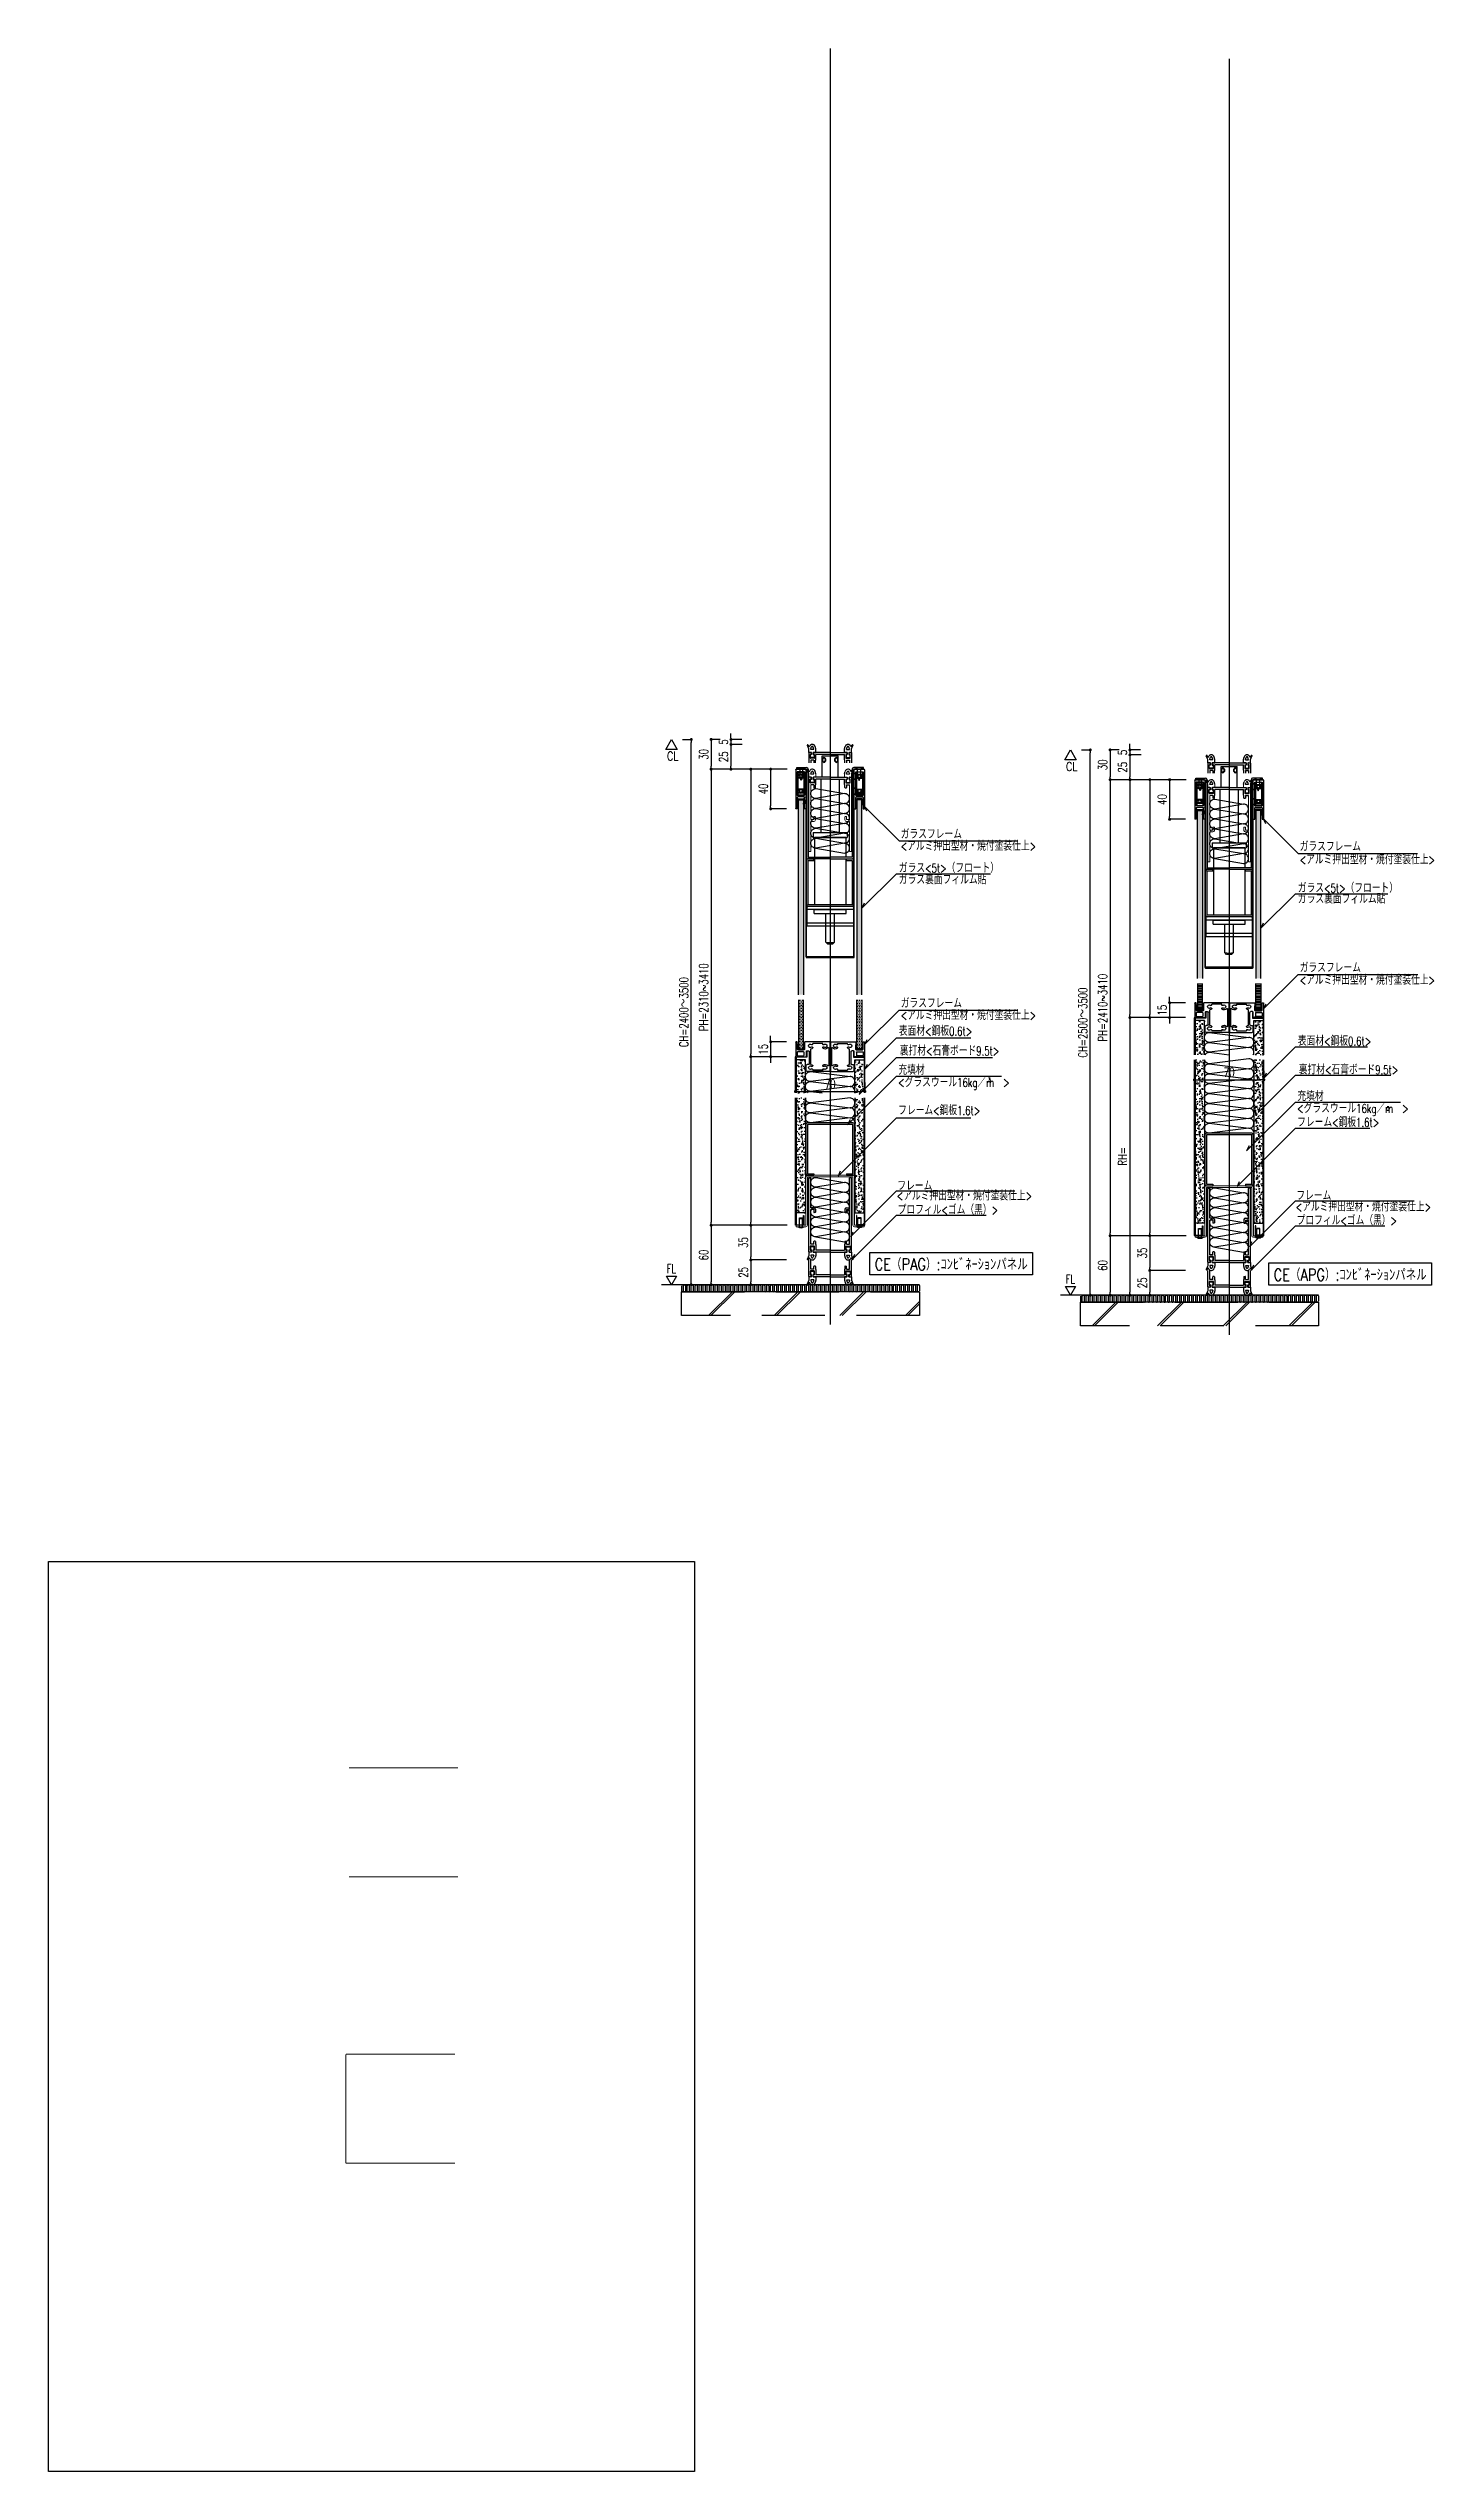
# Model space of a CAD drawing. Extents: x 21 to 47673, y 9 to 26406.
# Drawn here: x 15434 to 16828, y 16239 to 18683 of the extents above; entities that cross this region are included whole.
import ezdxf
from ezdxf.enums import TextEntityAlignment as Align

# ---------------------------------------------------------------- set-up
doc = ezdxf.new("R2010")
doc.units = 0
doc.header["$LTSCALE"] = 10
doc.header["$PDMODE"] = 35
doc.header["$PDSIZE"] = 5
doc.linetypes.add('HIDDEN', pattern=[9.525, 6.35, -3.175])
for name, color, linetype in [('_別途', 6, 'Continuous'), ('_基準', 1, 'Continuous'), ('_文字', 3, 'Continuous'), ('_製品', 4, 'Continuous'), ('_製品寸法', 9, 'Continuous'), ('_製品点線', 6, 'Continuous')]:
    doc.layers.add(name, color=color, linetype=linetype)
doc.styles.add('OKAMURA', font='simplex8.shx', dxfattribs={"width": 0.7, "bigfont": 'BIGFONT.shx'})
doc.dimstyles.new('OKAMURA-003', dxfattribs={"dimscale": 3, "dimtxt": 3, "dimasz": 1, "dimexe": 0, "dimexo": 3, "dimgap": 1, "dimtad": 1, "dimdec": 3, "dimdsep": 46, "dimtxsty": 'OKAMURA', "dimblk1": 'DOT', "dimblk2": 'DOT', "dimsah": 1, "dimcen": 0, "dimclrd": 9, "dimclre": 9, "dimclrt": 3, "dimadec": 0, "dimazin": 0, "dimtfac": 1, "dimtdec": 3, "dimtix": 1, "dimtmove": 2, "dimatfit": 3, "dimldrblk": 'NONE', "dimfxl": 0, "dimtolj": 1, "dimarcsym": 0})
pattern_1 = [(127.5, (-4866.6654, -2927.263), (-4.8941324, -0.160003), [0, -3.8608, 0, -4.318, 0, -4.1275]), (97.5, (-4866.6654, -2927.263), (-7.168251, 4.495233), [0, -2.0828, 0, -3.4798, 0, -1.3335]), (57.5, (-4866.6654, -2930.387), (-0.014372, 7.9099237), [0, -1.27, 0, -4.572, 0, -5.969]), (47.5, (-4866.6654, -2930.387), (-2.229293, 7.6355645), [0, -0.635, 0, -2.9972, 0, -3.429])]
pattern_2 = [(127.5, (-4866.6654, -2911.763), (-4.8941324, -0.160003), [0, -3.8608, 0, -4.318, 0, -4.1275]), (97.5, (-4866.6654, -2911.763), (-7.168251, 4.495233), [0, -2.0828, 0, -3.4798, 0, -1.3335]), (57.5, (-4866.6654, -2914.887), (-0.014372, 7.9099237), [0, -1.27, 0, -4.572, 0, -5.969]), (47.5, (-4866.6654, -2914.887), (-2.229293, 7.6355645), [0, -0.635, 0, -2.9972, 0, -3.429])]
pattern_3 = [(360, (4.1311, -1479.4208), (0.79375, 1.5875), [0, -1.5875])]
pattern_4 = [(180, (-104.1311, -1479.4208), (-0.79375, 1.5875), [0, -1.5875])]
pattern_5 = [(127.5, (-4866.6654, -2861.763), (-4.8941324, -0.160003), [0, -3.8608, 0, -4.318, 0, -4.1275]), (97.5, (-4866.6654, -2861.763), (-7.168251, 4.495233), [0, -2.0828, 0, -3.4798, 0, -1.3335]), (57.5, (-4866.6654, -2864.887), (-0.014372, 7.9099237), [0, -1.27, 0, -4.572, 0, -5.969]), (47.5, (-4866.6654, -2864.887), (-2.229293, 7.6355645), [0, -0.635, 0, -2.9972, 0, -3.429])]
pattern_6 = [(127.5, (-4866.6654, -2927.263), (-4.8941324, -0.160003), [0, -3.8608, 0, -4.318, 0, -4.1275]), (97.5, (-4866.6654, -2927.263), (-7.168251, 4.495233), [0, -2.0828, 0, -3.4798, 0, -1.3335]), (57.5, (-4866.6654, -2930.387), (-0.014372, 7.9099237), [0, -1.27, 0, -4.572, 0, -5.969]), (47.5, (-4866.6654, -2930.387), (-2.229293, 7.6355645), [0, -0.635, 0, -2.9972, 0, -3.429])]

# ---------------------------------------------------------------- blocks, each defined once
blk = doc.blocks.new('_DOT')
at = {"color": 0, "linetype": 'ByBlock'}
blk.add_line((-0.5, 0), (-1, 0), dxfattribs=at)
at = {"color": 0, "linetype": 'ByBlock', "const_width": 0.5}
blk.add_lwpolyline([(-0.25, 0, 1), (0.25, 0, 1)], format="xyb", close=True, dxfattribs=at)
blk = doc.blocks.new('*D1519')
at = {"layer": '_製品寸法', "color": 9, "lineweight": -2, "transparency": 16777216}
for p, q in [((-149, 550), (-140, 550)), ((-140, 3), (-140, 547)), ((-149, 0), (-140, 0))]:
    blk.add_line(p, q, dxfattribs=at)
at = {"layer": 'Defpoints', "color": 0, "transparency": 16777216}
for p in [(-140, 550), (-140, 550), (-140, 0)]:
    blk.add_point(p, dxfattribs=at)
at = {"layer": '_製品寸法', "color": 9, "lineweight": -2, "transparency": 16777216, "xscale": 3, "yscale": 3, "zscale": 3}
for p, rotation in [((-140, 550), 90), ((-140, 0), 270)]:
    blk.add_blockref('_DOT', p, dxfattribs=dict(at, rotation=rotation))
at = {"layer": '_製品寸法', "color": 3, "transparency": 16777216, "insert": (-147.5, 275), "char_height": 9, "attachment_point": 5, "rotation": 90, "style": 'OKAMURA'}
blk.add_mtext('\\A1;CH=2400～3500', dxfattribs=at)
blk = doc.blocks.new('_None')
blk = doc.blocks.new('*D1520')
at = {"layer": '_製品寸法', "color": 9, "lineweight": -2, "transparency": 16777216}
for p, q in [((-111, 550), (-120, 550)), ((-120, 547), (-120, 523)), ((-43.4, 520), (-120, 520))]:
    blk.add_line(p, q, dxfattribs=at)
at = {"layer": 'Defpoints', "color": 0, "transparency": 16777216}
for p in [(-120, 550), (-120, 520), (-34.4, 520)]:
    blk.add_point(p, dxfattribs=at)
at = {"layer": '_製品寸法', "color": 9, "lineweight": -2, "transparency": 16777216, "xscale": 3, "yscale": 3, "zscale": 3}
for p, rotation in [((-120, 550), 90), ((-120, 520), 270)]:
    blk.add_blockref('_DOT', p, dxfattribs=dict(at, rotation=rotation))
at = {"layer": '_製品寸法', "color": 3, "transparency": 16777216, "insert": (-127.5, 535), "char_height": 9, "attachment_point": 5, "rotation": 90, "style": 'OKAMURA'}
blk.add_mtext('\\A1;30', dxfattribs=at)
blk = doc.blocks.new('*D1521')
at = {"layer": '_製品寸法', "color": 9, "lineweight": -2, "transparency": 16777216}
for p, q in [((-43.4, 520), (-120, 520)), ((-120, 517), (-120, 63)), ((-43.4, 60), (-120, 60))]:
    blk.add_line(p, q, dxfattribs=at)
at = {"layer": 'Defpoints', "color": 0, "transparency": 16777216}
for p in [(-34.4, 520), (-120, 60), (-34.4, 60)]:
    blk.add_point(p, dxfattribs=at)
at = {"layer": '_製品寸法', "color": 9, "lineweight": -2, "transparency": 16777216, "xscale": 3, "yscale": 3, "zscale": 3}
for p, rotation in [((-120, 520), 90), ((-120, 60), 270)]:
    blk.add_blockref('_DOT', p, dxfattribs=dict(at, rotation=rotation))
at = {"layer": '_製品寸法', "color": 3, "transparency": 16777216, "insert": (-127.5, 290), "char_height": 9, "attachment_point": 5, "rotation": 90, "style": 'OKAMURA'}
blk.add_mtext('\\A1;PH=2310~3410', dxfattribs=at)
blk = doc.blocks.new('*D1522')
at = {"layer": '_製品寸法', "color": 9, "lineweight": -2, "transparency": 16777216}
for p, q in [((-43.4, 60), (-120, 60)), ((-120, 57), (-120, 3)), ((-129, 0), (-120, 0))]:
    blk.add_line(p, q, dxfattribs=at)
at = {"layer": 'Defpoints', "color": 0, "transparency": 16777216}
for p in [(-34.4, 60), (-120, 0), (-120, 0)]:
    blk.add_point(p, dxfattribs=at)
at = {"layer": '_製品寸法', "color": 9, "lineweight": -2, "transparency": 16777216, "xscale": 3, "yscale": 3, "zscale": 3}
for p, rotation in [((-120, 60), 90), ((-120, 0), 270)]:
    blk.add_blockref('_DOT', p, dxfattribs=dict(at, rotation=rotation))
at = {"layer": '_製品寸法', "color": 3, "transparency": 16777216, "insert": (-127.5, 30), "char_height": 9, "attachment_point": 5, "rotation": 90, "style": 'OKAMURA'}
blk.add_mtext('\\A1;60', dxfattribs=at)
blk = doc.blocks.new('*D1523')
at = {"layer": '_製品寸法', "color": 9, "lineweight": -2, "transparency": 16777216}
for p, q in [((-43.4, 60), (-80, 60)), ((-80, 57), (-80, 28)), ((-44, 25), (-80, 25))]:
    blk.add_line(p, q, dxfattribs=at)
at = {"layer": 'Defpoints', "color": 0, "transparency": 16777216}
for p in [(-34.4, 60), (-80, 25), (-35, 25)]:
    blk.add_point(p, dxfattribs=at)
at = {"layer": '_製品寸法', "color": 9, "lineweight": -2, "transparency": 16777216, "xscale": 3, "yscale": 3, "zscale": 3}
for p, rotation in [((-80, 60), 90), ((-80, 25), 270)]:
    blk.add_blockref('_DOT', p, dxfattribs=dict(at, rotation=rotation))
at = {"layer": '_製品寸法', "color": 3, "transparency": 16777216, "insert": (-87.5, 42.5), "char_height": 9, "attachment_point": 5, "rotation": 90, "style": 'OKAMURA'}
blk.add_mtext('\\A1;35', dxfattribs=at)
blk = doc.blocks.new('*D1524')
at = {"layer": '_製品寸法', "color": 9, "lineweight": -2, "transparency": 16777216}
for p, q in [((-44, 25), (-80, 25)), ((-89, 0), (-80, 0)), ((-80, 22), (-80, 3))]:
    blk.add_line(p, q, dxfattribs=at)
at = {"layer": 'Defpoints', "color": 0, "transparency": 16777216}
for p in [(-35, 25), (-80, 0), (-80, 0)]:
    blk.add_point(p, dxfattribs=at)
at = {"layer": '_製品寸法', "color": 9, "lineweight": -2, "transparency": 16777216, "xscale": 3, "yscale": 3, "zscale": 3}
for p, rotation in [((-80, 25), 90), ((-80, 0), 270)]:
    blk.add_blockref('_DOT', p, dxfattribs=dict(at, rotation=rotation))
at = {"layer": '_製品寸法', "color": 3, "transparency": 16777216, "insert": (-87.5, 12.5), "char_height": 9, "attachment_point": 5, "rotation": 90, "style": 'OKAMURA'}
blk.add_mtext('\\A1;25', dxfattribs=at)
blk = doc.blocks.new('*D1525')
at = {"layer": '_製品寸法', "color": 9, "lineweight": -2, "transparency": 16777216}
for p, q in [((-44, 520), (-80, 520)), ((-80, 517), (-80, 233)), ((-44, 230), (-80, 230))]:
    blk.add_line(p, q, dxfattribs=at)
at = {"layer": 'Defpoints', "color": 0, "transparency": 16777216}
for p in [(-35, 520), (-80, 230), (-35, 230)]:
    blk.add_point(p, dxfattribs=at)
at = {"layer": '_製品寸法', "color": 9, "lineweight": -2, "transparency": 16777216, "xscale": 3, "yscale": 3, "zscale": 3}
for p, rotation in [((-80, 520), 90), ((-80, 230), 270)]:
    blk.add_blockref('_DOT', p, dxfattribs=dict(at, rotation=rotation))
blk = doc.blocks.new('*D1526')
at = {"layer": '_製品寸法', "color": 9, "lineweight": -2, "transparency": 16777216}
for p, q in [((-44, 230), (-80, 230)), ((-80, 227), (-80, 63)), ((-44, 60), (-80, 60))]:
    blk.add_line(p, q, dxfattribs=at)
at = {"layer": 'Defpoints', "color": 0, "transparency": 16777216}
for p in [(-35, 230), (-80, 60), (-35, 60)]:
    blk.add_point(p, dxfattribs=at)
at = {"layer": '_製品寸法', "color": 9, "lineweight": -2, "transparency": 16777216, "xscale": 3, "yscale": 3, "zscale": 3}
for p, rotation in [((-80, 230), 90), ((-80, 60), 270)]:
    blk.add_blockref('_DOT', p, dxfattribs=dict(at, rotation=rotation))
blk = doc.blocks.new('*D1527')
at = {"layer": '_製品寸法', "color": 9, "lineweight": -2, "transparency": 16777216}
for p, q in [((-44, 520), (-60, 520)), ((-60, 517), (-60, 483)), ((-44, 480), (-60, 480))]:
    blk.add_line(p, q, dxfattribs=at)
at = {"layer": 'Defpoints', "color": 0, "transparency": 16777216}
for p in [(-35, 520), (-60, 480), (-35, 480)]:
    blk.add_point(p, dxfattribs=at)
at = {"layer": '_製品寸法', "color": 9, "lineweight": -2, "transparency": 16777216, "xscale": 3, "yscale": 3, "zscale": 3}
for p, rotation in [((-60, 520), 90), ((-60, 480), 270)]:
    blk.add_blockref('_DOT', p, dxfattribs=dict(at, rotation=rotation))
at = {"layer": '_製品寸法', "color": 3, "transparency": 16777216, "insert": (-67.5, 500), "char_height": 9, "attachment_point": 5, "rotation": 90, "style": 'OKAMURA'}
blk.add_mtext('\\A1;40', dxfattribs=at)
blk = doc.blocks.new('*D1528')
at = {"layer": '_製品寸法', "color": 9, "lineweight": -2, "transparency": 16777216}
for p, q in [((-35, 204), (-35, 195)), ((35, 204), (35, 195)), ((-32, 195), (32, 195))]:
    blk.add_line(p, q, dxfattribs=at)
at = {"layer": 'Defpoints', "color": 0, "transparency": 16777216}
for p in [(-35, 195), (35, 195), (35, 195)]:
    blk.add_point(p, dxfattribs=at)
at = {"layer": '_製品寸法', "color": 9, "lineweight": -2, "transparency": 16777216, "xscale": 3, "yscale": 3, "zscale": 3, "rotation": 180}
blk.add_blockref('_DOT', (-35, 195), dxfattribs=at)
at = {"layer": '_製品寸法', "color": 9, "lineweight": -2, "transparency": 16777216, "xscale": 3, "yscale": 3, "zscale": 3}
blk.add_blockref('_DOT', (35, 195), dxfattribs=at)
at = {"layer": '_製品寸法', "color": 3, "transparency": 16777216, "insert": (0, 202.5), "char_height": 9, "attachment_point": 5, "style": 'OKAMURA'}
blk.add_mtext('\\A1;70', dxfattribs=at)
blk = doc.blocks.new('*D1529')
at = {"layer": '_製品寸法', "color": 9, "lineweight": -2, "transparency": 16777216}
for p, q in [((-60, 248), (-60, 251)), ((-44, 245), (-60, 245)), ((-60, 245), (-60, 230)), ((-44, 230), (-60, 230)), ((-60, 227), (-60, 224))]:
    blk.add_line(p, q, dxfattribs=at)
at = {"layer": 'Defpoints', "color": 0, "transparency": 16777216}
for p in [(-35, 245), (-60, 230), (-35, 230)]:
    blk.add_point(p, dxfattribs=at)
at = {"layer": '_製品寸法', "color": 9, "lineweight": -2, "transparency": 16777216, "xscale": 3, "yscale": 3, "zscale": 3}
for p, rotation in [((-60, 245), 270), ((-60, 230), 90)]:
    blk.add_blockref('_DOT', p, dxfattribs=dict(at, rotation=rotation))
at = {"layer": '_製品寸法', "color": 3, "transparency": 16777216, "insert": (-67.5, 237.5), "char_height": 9, "attachment_point": 5, "rotation": 90, "style": 'OKAMURA'}
blk.add_mtext('\\A1;15', dxfattribs=at)
blk = doc.blocks.new('A$C7104633C')
at = {"color": 0, "linetype": 'HIDDEN'}
for p, q in [((-21.5, -9.5), (-23, -6.2)), ((-21.1, -7.5), (-22.1, -5.8)), ((-21.5, -13), (-21.5, -9.5)), ((-18.9, -13), (-21.5, -13)), ((-21.5, -13.3), (-21.5, -23.4)), ((-19.5, -13), (-21.2, -13)), ((-21.1, -7.5), (-20.7, -6.6)), ((-20.1, -18.6), (-20.1, -15)), ((-20.1, -15), (-19.2, -15)), ((-20, -18.3), (-20, -15.3)), ((-18.9, -15.3), (-20, -15.3)), ((-16, -18.3), (-20, -18.3)), ((-16.2, -18.9), (-19.8, -18.9)), ((-19.6, -10), (-19, -7.7)), ((-16.4, -10), (-19.6, -10)), ((-16.6, -20.8), (-19.6, -20.8)), ((-19.6, -20.8), (-19.6, -23.4)), ((-19.2, -15), (-19.2, -13.3)), ((-18.9, -13), (-18.9, -15.3)), ((-16.4, -10), (-17, -7.7)), ((-17, -13), (-17, -15.3)), ((-17, -13), (-14.5, -13)), ((-17, -13), (-17, -15.3)), ((-17, -13.3), (-17, -15)), ((-15.9, -15), (-17, -15)), ((-17, -15.3), (-16, -15.3)), ((-0.3, -13), (-16.7, -13)), ((-16.6, -20.8), (-16.6, -23.4)), ((-16, -15.3), (-16, -18.3)), ((-15.9, -15), (-15.9, -18.6)), ((-14.5, -9.5), (-15.1, -7.2)), ((-14.8, -20.8), (-14.9, -20.8)), ((-14.9, -23.4), (-14.9, -20.8)), ((-14.5, -13), (-14.5, -9.5)), ((-14.5, -20.5), (-14.5, -15)), ((0, -15), (-14.5, -15)), ((-0.3, -13), (0, -13.3)), ((0.3, -13), (0, -13.3)), ((0, -15), (14.5, -15)), ((0.3, -13), (16.7, -13)), ((14.5, -9.5), (15.1, -7.2)), ((14.5, -13), (14.5, -9.5)), ((17, -13), (14.5, -13)), ((14.5, -20.5), (14.5, -15)), ((14.8, -20.8), (14.9, -20.8)), ((14.9, -23.4), (14.9, -20.8)), ((15.9, -15), (17, -15)), ((15.9, -15), (15.9, -18.6)), ((16, -15.3), (16, -18.3)), ((17, -15.3), (16, -15.3)), ((16, -18.3), (20, -18.3)), ((16.2, -18.9), (19.8, -18.9)), ((16.4, -10), (17, -7.7)), ((16.4, -10), (19.6, -10)), ((16.6, -20.8), (19.6, -20.8)), ((16.6, -20.8), (16.6, -23.4)), ((17, -13), (17, -15.3)), ((17, -13), (17, -15.3)), ((17, -13.3), (17, -15)), ((18.9, -13), (18.9, -15.3)), ((18.9, -13), (21.5, -13)), ((18.9, -15.3), (20, -15.3)), ((19.6, -10), (19, -7.7)), ((19.2, -15), (19.2, -13.3)), ((20.1, -15), (19.2, -15)), ((19.5, -13), (21.2, -13)), ((19.6, -20.8), (19.6, -23.4)), ((20, -18.3), (20, -15.3)), ((20.1, -18.6), (20.1, -15)), ((21.1, -7.5), (20.7, -6.6)), ((21.1, -7.5), (22.1, -5.8)), ((21.5, -9.5), (23, -6.2)), ((21.5, -13), (21.5, -9.5)), ((21.5, -13.3), (21.5, -23.4))]:
    blk.add_line(p, q, dxfattribs=at)
for centre, radius, start, end in [((-22.6, -6), 0.5, 30.0023, 204.6708), ((-21.2, -13.3), 0.3, 90, 180), ((-18, -8), 3, 14.8176, 152.9081), ((-19.8, -18.6), 0.3, 180, 270), ((-19.5, -13.3), 0.3, 0, 90), ((-18, -8), 1, 14.8176, 164.935), ((-16.7, -13.3), 0.3, 90, 180), ((-16.2, -18.6), 0.3, 270, 0), ((-14.8, -20.5), 0.3, 270, 0), ((14.8, -20.5), 0.3, 179.9999, 269.9999), ((18, -8), 3, 27.0918, 165.1823), ((16.2, -18.6), 0.3, 179.9999, 269.9999), ((16.7, -13.3), 0.3, 359.9999, 89.9999), ((18, -8), 1, 15.065, 165.1823), ((19.5, -13.3), 0.3, 89.9999, 179.9999), ((19.8, -18.6), 0.3, 269.9999, 359.9999), ((21.2, -13.3), 0.3, 359.9999, 89.9999), ((22.6, -6), 0.5, 335.3292, 149.9976)]:
    blk.add_arc(centre, radius, start, end, dxfattribs=at)
blk = doc.blocks.new('床仕上ｶｰﾍﾟｯﾄ')
at = {"linetype": 'ByBlock', "lineweight": -2}
h = blk.add_hatch(dxfattribs=at)
h.set_pattern_fill('JIS_LC_8', color=0, scale=6, style=0)
h.set_pattern_definition([(45, (-398.12, -548.723), (-33.0926, 33.0926), []), (45, (-395.72, -548.723), (-33.0926, 33.0926), [])])
h.paths.add_polyline_path([(-150, -7), (90, -7), (90, -31), (-150, -31)])
at = {"color": 0, "linetype": 'ByBlock', "lineweight": -2}
for p, q in [((90, 0), (-170, 0)), ((90, -7), (-150, -7))]:
    blk.add_line(p, q, dxfattribs=at)
blk.add_lwpolyline([(-150, -1), (-150, -6, 0.414214), (-149, -7, 0.414214), (-148, -6), (-148, -1, -0.414214), (-147, 0, -0.414214), (-146, -1), (-146, -6, 0.414214), (-145, -7, 0.414214), (-144, -6), (-144, -1, -0.414214), (-143, 0, -0.414214), (-142, -1), (-142, -6, 0.414214), (-141, -7, 0.414214), (-140, -6), (-140, -1, -0.414214), (-139, 0, -0.414214), (-138, -1), (-138, -6, 0.414214), (-137, -7, 0.414214), (-136, -6), (-136, -1, -0.414214), (-135, 0, -0.414214), (-134, -1), (-134, -6, 0.414214), (-133, -7, 0.414214), (-132, -6), (-132, -1, -0.414214), (-131, 0, -0.414214), (-130, -1), (-130, -6, 0.414214), (-129, -7, 0.414214), (-128, -6), (-128, -1, -0.414214), (-127, 0, -0.414214), (-126, -1), (-126, -6, 0.414214), (-125, -7, 0.414214), (-124, -6), (-124, -1, -0.414214), (-123, 0, -0.414214), (-122, -1), (-122, -6, 0.414214), (-121, -7, 0.414214), (-120, -6), (-120, -1, -0.414214), (-119, 0, -0.414214), (-118, -1), (-118, -6, 0.414214), (-117, -7, 0.414214), (-116, -6), (-116, -1, -0.414214), (-115, 0, -0.414214), (-114, -1), (-114, -6, 0.414214), (-113, -7, 0.414214), (-112, -6), (-112, -1, -0.414214), (-111, 0, -0.414214), (-110, -1), (-110, -6, 0.414214), (-109, -7, 0.414214), (-108, -6), (-108, -1, -0.414214), (-107, 0, -0.414214), (-106, -1), (-106, -6, 0.414214), (-105, -7, 0.414214), (-104, -6), (-104, -1, -0.414214), (-103, 0, -0.414214), (-102, -1), (-102, -6, 0.414214), (-101, -7, 0.414214), (-100, -6), (-100, -1, -0.414214), (-99, 0, -0.414214), (-98, -1), (-98, -6, 0.414214), (-97, -7, 0.414214), (-96, -6), (-96, -1, -0.414214), (-95, 0, -0.414214), (-94, -1), (-94, -6, 0.414214), (-93, -7, 0.414214), (-92, -6), (-92, -1, -0.414214), (-91, 0, -0.414214), (-90, -1), (-90, -6, 0.414214), (-89, -7, 0.414214), (-88, -6), (-88, -1, -0.414214), (-87, 0, -0.414214), (-86, -1), (-86, -6, 0.414214), (-85, -7, 0.414214), (-84, -6), (-84, -1, -0.414214), (-83, 0, -0.414214), (-82, -1), (-82, -6, 0.414214), (-81, -7, 0.414214), (-80, -6), (-80, -1, -0.414214), (-79, 0, -0.414214), (-78, -1), (-78, -6, 0.414214), (-77, -7, 0.414214), (-76, -6), (-76, -1, -0.414214), (-75, 0, -0.414214), (-74, -1), (-74, -6, 0.414214), (-73, -7, 0.414214), (-72, -6), (-72, -1, -0.414214), (-71, 0, -0.414214), (-70, -1), (-70, -6, 0.414214), (-69, -7, 0.414214), (-68, -6), (-68, -1, -0.414214), (-67, 0, -0.414214), (-66, -1), (-66, -6, 0.414214), (-65, -7, 0.414214), (-64, -6), (-64, -1, -0.414214), (-63, 0, -0.414214), (-62, -1), (-62, -6, 0.414214), (-61, -7, 0.414214), (-60, -6), (-60, -1, -0.414214), (-59, 0, -0.414214), (-58, -1), (-58, -6, 0.414214), (-57, -7, 0.414214), (-56, -6), (-56, -1, -0.414214), (-55, 0, -0.414214), (-54, -1), (-54, -6, 0.414214), (-53, -7, 0.414214), (-52, -6), (-52, -1, -0.414214), (-51, 0, -0.414214), (-50, -1), (-50, -6, 0.414214), (-49, -7, 0.414214), (-48, -6), (-48, -1, -0.414214), (-47, 0, -0.414214), (-46, -1), (-46, -6, 0.414214), (-45, -7, 0.414214), (-44, -6), (-44, -1, -0.414214), (-43, 0, -0.414214), (-42, -1), (-42, -6, 0.414214), (-41, -7, 0.414214), (-40, -6), (-40, -1, -0.414214), (-39, 0, -0.414214), (-38, -1), (-38, -6, 0.414214), (-37, -7, 0.414214), (-36, -6), (-36, -1, -0.414214), (-35, 0, -0.414214), (-34, -1), (-34, -6, 0.414214), (-33, -7, 0.414214), (-32, -6), (-32, -1, -0.414214), (-31, 0, -0.414214), (-30, -1), (-30, -6, 0.414214), (-29, -7, 0.414214), (-28, -6), (-28, -1, -0.414214), (-27, 0, -0.414214), (-26, -1), (-26, -6, 0.414214), (-25, -7, 0.414214), (-24, -6), (-24, -1, -0.414214), (-23, 0, -0.414214), (-22, -1), (-22, -6, 0.414214), (-21, -7, 0.414214), (-20, -6), (-20, -1, -0.414214), (-19, 0, -0.414214), (-18, -1), (-18, -6, 0.414214), (-17, -7, 0.414214), (-16, -6), (-16, -1, -0.414214), (-15, 0, -0.414214), (-14, -1), (-14, -6, 0.414214), (-13, -7, 0.414214), (-12, -6), (-12, -1, -0.414214), (-11, 0, -0.414214), (-10, -1), (-10, -6, 0.414214), (-9, -7, 0.414214), (-8, -6), (-8, -1, -0.414214), (-7, 0, -0.414214), (-6, -1), (-6, -6, 0.414214), (-5, -7, 0.414214), (-4, -6), (-4, -1, -0.414214), (-3, 0, -0.414214), (-2, -1), (-2, -6, 0.414214), (-1, -7, 0.414214), (0, -6), (0, -1, -0.414214), (1, 0, -0.414214), (2, -1), (2, -6, 0.414214), (3, -7, 0.414214), (4, -6), (4, -1, -0.414214), (5, 0, -0.414214), (6, -1), (6, -6, 0.414214), (7, -7, 0.414214), (8, -6), (8, -1, -0.414214), (9, 0, -0.414214), (10, -1), (10, -6, 0.414214), (11, -7, 0.414214), (12, -6), (12, -1, -0.414214), (13, 0, -0.414214), (14, -1), (14, -6, 0.414214), (15, -7, 0.414214), (16, -6), (16, -1, -0.414214), (17, 0, -0.414214), (18, -1), (18, -6, 0.414214), (19, -7, 0.414214), (20, -6), (20, -1, -0.414214), (21, 0, -0.414214), (22, -1), (22, -6, 0.414214), (23, -7, 0.414214), (24, -6), (24, -1, -0.414214), (25, 0, -0.414214), (26, -1), (26, -6, 0.414214), (27, -7, 0.414214), (28, -6), (28, -1, -0.414214), (29, 0, -0.414214), (30, -1), (30, -6, 0.414214), (31, -7, 0.414214), (32, -6), (32, -1, -0.414214), (33, 0, -0.414214), (34, -1), (34, -6, 0.414214), (35, -7, 0.414214), (36, -6), (36, -1, -0.414214), (37, 0, -0.414214), (38, -1), (38, -6, 0.414214), (39, -7, 0.414214), (40, -6), (40, -1, -0.414214), (41, 0, -0.414214), (42, -1), (42, -6, 0.414214), (43, -7, 0.414214), (44, -6), (44, -1, -0.414214), (45, 0, -0.414214), (46, -1), (46, -6, 0.414214), (47, -7, 0.414214), (48, -6), (48, -1, -0.414214), (49, 0, -0.414214), (50, -1), (50, -6, 0.414214), (51, -7, 0.414214), (52, -6), (52, -1, -0.414214), (53, 0, -0.414214), (54, -1), (54, -6, 0.414214), (55, -7, 0.414214), (56, -6), (56, -1, -0.414214), (57, 0, -0.414214), (58, -1), (58, -6, 0.414214), (59, -7, 0.414214), (60, -6), (60, -1, -0.414214), (61, 0, -0.414214), (62, -1), (62, -6, 0.414214), (63, -7, 0.414214), (64, -6), (64, -1, -0.414214), (65, 0, -0.414214), (66, -1), (66, -6, 0.414214), (67, -7, 0.414214), (68, -6), (68, -1, -0.414214), (69, 0, -0.414214), (70, -1), (70, -6, 0.414214), (71, -7, 0.414214), (72, -6), (72, -1, -0.414214), (73, 0, -0.414214), (74, -1), (74, -6, 0.414214), (75, -7, 0.414214), (76, -6), (76, -1, -0.414214), (77, 0, -0.414214), (78, -1), (78, -6, 0.414214), (79, -7, 0.414214), (80, -6), (80, -1, -0.414214), (81, 0, -0.414214), (82, -1), (82, -6, 0.414214), (83, -7, 0.414214), (84, -6), (84, -1, -0.414214), (85, 0, -0.414214), (86, -1), (86, -6, 0.414214), (87, -7, 0.414214), (88, -6), (88, -1, -0.414214), (89, 0, -0.414214), (90, -1), (90, -6)], format="xyb", dxfattribs=at)
at = {"layer": 'Defpoints', "color": 135, "linetype": 'HIDDEN'}
blk.add_lwpolyline([(-150, -7), (90, -7), (90, -31), (-150, -31)], close=True, dxfattribs=at)
blk = doc.blocks.new('*D1530')
at = {"layer": '_製品寸法', "color": 9, "lineweight": -2, "transparency": 16777216}
for p, q in [((-88.8, 545), (-100, 545)), ((-100, 542), (-100, 523)), ((-88.4, 520), (-100, 520))]:
    blk.add_line(p, q, dxfattribs=at)
at = {"layer": 'Defpoints', "color": 0, "transparency": 16777216}
for p in [(-79.8, 545), (-100, 520), (-79.4, 520)]:
    blk.add_point(p, dxfattribs=at)
at = {"layer": '_製品寸法', "color": 9, "lineweight": -2, "transparency": 16777216, "xscale": 3, "yscale": 3, "zscale": 3}
for p, rotation in [((-100, 545), 90), ((-100, 520), 270)]:
    blk.add_blockref('_DOT', p, dxfattribs=dict(at, rotation=rotation))
at = {"layer": '_製品寸法', "color": 3, "transparency": 16777216, "insert": (-107.5, 532.5), "char_height": 9, "attachment_point": 5, "rotation": 90, "style": 'OKAMURA'}
blk.add_mtext('\\A1;25', dxfattribs=at)
blk = doc.blocks.new('*D1531')
at = {"layer": '_製品寸法', "color": 9, "lineweight": -2, "transparency": 16777216}
for p, q in [((-100, 553), (-100, 556)), ((-89.2, 550), (-100, 550)), ((-100, 550), (-100, 545)), ((-88.8, 545), (-100, 545)), ((-100, 542), (-100, 539))]:
    blk.add_line(p, q, dxfattribs=at)
at = {"layer": 'Defpoints', "color": 0, "transparency": 16777216}
for p in [(-100, 545), (-80.2, 550), (-79.8, 545)]:
    blk.add_point(p, dxfattribs=at)
at = {"layer": '_製品寸法', "color": 9, "lineweight": -2, "transparency": 16777216, "xscale": 3, "yscale": 3, "zscale": 3}
for p, rotation in [((-100, 550), 270), ((-100, 545), 90)]:
    blk.add_blockref('_DOT', p, dxfattribs=dict(at, rotation=rotation))
at = {"layer": '_製品寸法', "color": 3, "transparency": 16777216, "insert": (-107.5, 547.5), "char_height": 9, "attachment_point": 5, "rotation": 90, "style": 'OKAMURA'}
blk.add_mtext('\\A1;5', dxfattribs=at)
blk = doc.blocks.new('A$C3B5038DA')
at = {"color": 0, "linetype": 'HIDDEN'}
for p, q in [((-21.5, 8.3), (-21.5, 25)), ((-19.6, 15.8), (-19.6, 25)), ((19.6, 15.8), (19.6, 25)), ((21.5, 8.3), (21.5, 25)), ((-21.5, 4.5), (-23, 1.2)), ((-21.1, 2.5), (-22.1, 0.7)), ((-21.5, 8), (-21.5, 4.5)), ((-18.9, 8), (-21.5, 8)), ((-19.5, 8), (-21.2, 8)), ((-21.1, 2.5), (-20.7, 1.6)), ((-20.1, 13.6), (-20.1, 10)), ((-20.1, 10), (-19.2, 10)), ((-16, 13.3), (-20, 13.3)), ((-20, 13.3), (-20, 10.3)), ((-18.9, 10.3), (-20, 10.3)), ((-16.2, 13.9), (-19.8, 13.9)), ((-16.6, 15.8), (-19.6, 15.8)), ((-16.4, 5), (-19.6, 5)), ((-19.6, 5), (-19, 2.7)), ((-19.2, 10), (-19.2, 8.3)), ((-18.9, 8), (-18.9, 10.3)), ((-17, 8), (-17, 10.3)), ((-17, 10.3), (-16, 10.3)), ((-17, 8), (-17, 10.3)), ((-17, 8.3), (-17, 10)), ((-15.9, 10), (-17, 10)), ((-17, 8), (-14.5, 8)), ((-16.4, 5), (-17, 2.7)), ((-0.3, 8), (-16.7, 8)), ((-16.6, 15.8), (-16.6, 18.5)), ((-15.2, 18.8), (-16.3, 18.8)), ((-16, 10.3), (-16, 13.3)), ((-15.9, 10), (-15.9, 13.6)), ((-14.5, 4.5), (-15.1, 2.2)), ((-14.9, 18.5), (-14.9, 15.8)), ((-14.8, 15.8), (-14.9, 15.8)), ((-14.5, 15.5), (-14.5, 10)), ((0, 10), (-14.5, 10)), ((-14.5, 8), (-14.5, 4.5)), ((-0.3, 8), (0, 8.3)), ((0, 10), (14.5, 10)), ((0.3, 8), (0, 8.3)), ((0.3, 8), (16.7, 8)), ((14.5, 15.5), (14.5, 10)), ((17, 8), (14.5, 8)), ((14.5, 8), (14.5, 4.5)), ((14.5, 4.5), (15.1, 2.2)), ((14.8, 15.8), (14.9, 15.8)), ((14.9, 18.5), (14.9, 15.8)), ((15.2, 18.8), (16.3, 18.8)), ((15.9, 10), (15.9, 13.6)), ((15.9, 10), (17, 10)), ((16, 13.3), (20, 13.3)), ((16, 10.3), (16, 13.3)), ((17, 10.3), (16, 10.3)), ((16.2, 13.9), (19.8, 13.9)), ((16.4, 5), (19.6, 5)), ((16.4, 5), (17, 2.7)), ((16.6, 15.8), (16.6, 18.5)), ((16.6, 15.8), (19.6, 15.8)), ((17, 8), (17, 10.3)), ((17, 8), (17, 10.3)), ((17, 8.3), (17, 10)), ((18.9, 10.3), (20, 10.3)), ((18.9, 8), (18.9, 10.3)), ((18.9, 8), (21.5, 8)), ((19.6, 5), (19, 2.7)), ((19.2, 10), (19.2, 8.3)), ((20.1, 10), (19.2, 10)), ((19.5, 8), (21.2, 8)), ((20, 13.3), (20, 10.3)), ((20.1, 13.6), (20.1, 10)), ((21.1, 2.5), (20.7, 1.6)), ((21.1, 2.5), (22.1, 0.7)), ((21.5, 8), (21.5, 4.5)), ((21.5, 4.5), (23, 1.2))]:
    blk.add_line(p, q, dxfattribs=at)
for centre, radius, start, end in [((-22.6, 1), 0.5, 155.3292, 329.9976), ((-21.2, 8.3), 0.3, 179.9999, 269.9999), ((-18, 3), 3, 207.0918, 345.1823), ((-19.8, 13.6), 0.3, 89.9999, 179.9999), ((-19.5, 8.3), 0.3, 269.9999, 359.9999), ((-18, 3), 1, 195.065, 345.1823), ((-16.7, 8.3), 0.3, 179.9999, 269.9999), ((-16.3, 18.5), 0.3, 89.9999, 179.9999), ((-16.2, 13.6), 0.3, 359.9999, 89.9999), ((-15.2, 18.5), 0.3, 359.9999, 89.9999), ((-14.8, 15.5), 0.3, 359.9999, 89.9999), ((14.8, 15.5), 0.3, 90, 180), ((15.2, 18.5), 0.3, 90, 180), ((18, 3), 3, 194.8176, 332.9081), ((16.2, 13.6), 0.3, 90, 180), ((16.3, 18.5), 0.3, 0, 90), ((16.7, 8.3), 0.3, 270, 0), ((18, 3), 1, 194.8176, 344.935), ((19.5, 8.3), 0.3, 180, 270), ((19.8, 13.6), 0.3, 0, 90), ((21.2, 8.3), 0.3, 270, 0), ((22.6, 1), 0.5, 210.0023, 24.6708)]:
    blk.add_arc(centre, radius, start, end, dxfattribs=at)
blk = doc.blocks.new('A$C096F286E')
at = {"layer": '_製品'}
for p, q in [((6.2, 9), (0, 9)), ((1.5, 9), (1.5, 0)), ((4.7, 0.5), (1.5, 0.5)), ((4.7, 0), (1.5, 0)), ((4.7, 9), (4.7, 0))]:
    blk.add_line(p, q, dxfattribs=at)
blk.add_arc((3.1, 4.7), 5.31, 54.2426, 125.7574, dxfattribs=at)
blk = doc.blocks.new('A$C06EE46BC')
at = {"layer": '_製品'}
for p, q in [((10.5, 29), (10.5, 24)), ((34, 30), (11.5, 30)), ((27.3, 28.5), (17.1, 28.5)), ((17.1, 27.8), (17.1, 28.5)), ((27.3, 27.8), (27.3, 28.5)), ((34.5, 0.5), (34.5, 29.5)), ((34.9, 0.5), (34.9, 29.5)), ((35.4, 30), (57.9, 30)), ((42.1, 28.5), (52.3, 28.5)), ((42.1, 27.8), (42.1, 28.5)), ((52.3, 27.8), (52.3, 28.5)), ((58.9, 29), (58.9, 24)), ((0, 0.3), (0, 14.5)), ((0.5, 15), (10.2, 15)), ((1.5, 10.3), (1.5, 13.7)), ((1.5, 7.5), (1.5, 0.3)), ((1.8, 14), (7.9, 14)), ((7.9, 10), (1.8, 10)), ((8.4, 8), (2, 8)), ((8.2, 10.3), (8.2, 13.7)), ((8.9, 0.3), (8.9, 7.5)), ((10.7, 9.5), (10.7, 14.5)), ((11.2, 9), (12.7, 9)), ((12.7, 23), (11.5, 23)), ((13.7, 22), (13.7, 10)), ((15.2, 22.8), (15.2, 7.2)), ((17.1, 2.2), (17.1, 1.5)), ((27.3, 1.5), (17.1, 1.5)), ((27.3, 2.2), (27.3, 1.5)), ((33.2, 6.2), (33.2, 23.7)), ((36.2, 6.2), (36.2, 23.7)), ((42.1, 2.2), (42.1, 1.5)), ((42.1, 1.5), (52.3, 1.5)), ((52.3, 2.2), (52.3, 1.5)), ((54.2, 22.8), (54.2, 7.2)), ((55.7, 22), (55.7, 10)), ((56.7, 23), (57.9, 23)), ((58.2, 9), (56.7, 9)), ((58.7, 9.5), (58.7, 14.5)), ((68.9, 15), (59.2, 15)), ((60.5, 0.3), (60.5, 7.5)), ((61, 8), (67.4, 8)), ((61.2, 10.3), (61.2, 13.7)), ((67.6, 14), (61.5, 14)), ((61.5, 10), (67.6, 10)), ((67.9, 10.3), (67.9, 13.7)), ((67.9, 7.5), (67.9, 0.3)), ((69.4, 0.3), (69.4, 14.5)), ((1.2, 0), (0.3, 0)), ((34, 0), (9.2, 0)), ((35.4, 0), (60.2, 0)), ((68.2, 0), (69.1, 0))]:
    blk.add_line(p, q, dxfattribs=at)
for centre, radius, start, end in [((11.5, 29), 1, 90, 180), ((14.7, 26), 1.75, 47.4531, 180.0214), ((14.7, 26), 1.75, 179.9786, 312.5469), ((16.4, 27.8), 0.75, 227.4441, 360), ((16.4, 24.2), 0.75, 308.786, 132.5559), ((28, 27.8), 0.75, 180, 312.5559), ((28, 24.2), 0.75, 47.4441, 231.214), ((29.7, 26), 1.75, 359.9786, 132.5469), ((29.7, 26), 1.75, 227.4531, 0.0214), ((34, 29.5), 0.5, 0, 90), ((35.4, 29.5), 0.5, 90, 180), ((39.7, 26), 1.75, 47.4531, 180.0214), ((39.7, 26), 1.75, 179.9786, 312.5469), ((41.4, 27.8), 0.75, 227.4441, 360), ((41.4, 24.2), 0.75, 308.786, 132.5559), ((53, 27.8), 0.75, 180, 312.5559), ((53, 24.2), 0.75, 47.4441, 231.214), ((54.7, 26), 1.75, 359.9786, 132.5469), ((54.7, 26), 1.75, 227.4531, 0.0214), ((57.9, 29), 1, 360, 90), ((0.5, 14.5), 0.5, 90, 180), ((0.3, 0.3), 0.3, 180, 270), ((1.2, 0.3), 0.3, 270, 360), ((1.8, 13.7), 0.3, 90, 180), ((1.8, 10.3), 0.3, 180, 270), ((2, 7.5), 0.5, 90, 180), ((7.9, 13.7), 0.3, 360, 90), ((7.9, 10.3), 0.3, 270, 360), ((8.4, 7.5), 0.5, 360, 90), ((9.2, 0.3), 0.3, 180, 270), ((10.2, 14.5), 0.5, 360, 90), ((11.5, 24), 1, 180, 270), ((11.2, 9.5), 0.5, 180, 270), ((12.7, 22), 1, 0, 90), ((12.7, 10), 1, 270, 0), ((14.7, 4), 1.75, 47.4531, 180.0214), ((14.7, 4), 1.75, 179.9786, 312.5469), ((14.7, 26), 3.25, 278.8499, 313.417), ((14.7, 4), 3.25, 46.583, 81.1501), ((16.4, 5.8), 0.75, 227.4441, 51.214), ((16.4, 2.2), 0.75, 0, 132.5559), ((28, 5.8), 0.75, 128.786, 312.5559), ((28, 2.2), 0.75, 47.4441, 180), ((29.7, 26), 3.25, 226.583, 323.1301), ((29.7, 4), 3.25, 36.8699, 133.417), ((29.7, 4), 1.75, 359.9786, 132.5469), ((29.7, 4), 1.75, 227.4531, 0.0214), ((32.7, 23.7), 0.5, 0, 143.1301), ((32.7, 6.2), 0.5, 216.8699, 0), ((34, 0.5), 0.5, 270, 0), ((35.4, 0.5), 0.5, 180, 270), ((36.7, 23.7), 0.5, 36.8699, 180), ((36.7, 6.2), 0.5, 180, 323.1301), ((39.7, 26), 3.25, 216.8699, 313.417), ((39.7, 4), 3.25, 46.583, 143.1301), ((39.7, 4), 1.75, 47.4531, 180.0214), ((39.7, 4), 1.75, 179.9786, 312.5469), ((41.4, 5.8), 0.75, 227.4441, 51.214), ((41.4, 2.2), 0.75, 360, 132.5559), ((53, 5.8), 0.75, 128.786, 312.5559), ((53, 2.2), 0.75, 47.4441, 180), ((54.7, 26), 3.25, 226.583, 261.1501), ((54.7, 4), 3.25, 98.8499, 133.417), ((54.7, 4), 1.75, 359.9786, 132.5469), ((54.7, 4), 1.75, 227.4531, 0.0214), ((56.7, 22), 1, 90, 180), ((56.7, 10), 1, 180, 270), ((57.9, 24), 1, 270, 360), ((58.2, 9.5), 0.5, 270, 0), ((59.2, 14.5), 0.5, 90, 180), ((60.2, 0.3), 0.3, 270, 0), ((61, 7.5), 0.5, 90, 180), ((61.5, 13.7), 0.3, 90, 180), ((61.5, 10.3), 0.3, 180, 270), ((67.4, 7.5), 0.5, 0, 90), ((67.6, 13.7), 0.3, 360, 90), ((67.6, 10.3), 0.3, 270, 360), ((68.2, 0.3), 0.3, 180, 270), ((68.9, 14.5), 0.5, 360, 90), ((69.1, 0.3), 0.3, 270, 360)]:
    blk.add_arc(centre, radius, start, end, dxfattribs=at)
blk = doc.blocks.new('A$C586F11A2')
at = {"layer": '_製品'}
for p, q in [((0, 0), (0, 23)), ((0, 23), (7, 23)), ((0.5, 0), (0.5, 23)), ((6.5, 0), (6.5, 23)), ((7, 0), (7, 23)), ((0, 0), (7, 0))]:
    blk.add_line(p, q, dxfattribs=at)
at = {"layer": '_製品', "linetype": 'HIDDEN'}
for p, q in [((7, 21), (0, 21)), ((7, 20.5), (0, 20.5)), ((7, 17.5), (0, 17.5)), ((7, 17), (0, 17)), ((7, 6), (0, 6)), ((7, 5.5), (0, 5.5)), ((7, 2.5), (0, 2.5)), ((7, 2), (0, 2))]:
    blk.add_line(p, q, dxfattribs=at)
at = {"layer": '_製品'}
for centre, radius in [((3.5, 19), 2), ((3.5, 4), 2), ((3.5, 19), 1.5), ((3.5, 4), 1.5)]:
    blk.add_circle(centre, radius, dxfattribs=at)
blk = doc.blocks.new('A$C35AC1B92')
at = {"layer": '_製品'}
for p, q in [((0, 0.5), (0, 39.7)), ((1.2, 40), (0.3, 40)), ((1.5, 28.5), (1.5, 39.7)), ((1.5, 2.5), (1.5, 26.5)), ((8.9, 26.5), (1.5, 26.5)), ((8.4, 28), (2, 28)), ((8.9, 39.7), (8.9, 28.5)), ((8.9, 26.5), (8.9, 2.5)), ((10.4, 25.5), (8.9, 24)), ((10.1, 40), (9.2, 40)), ((10.4, 39.7), (10.4, 0.5)), ((9.9, 0), (0.5, 0)), ((8.9, 2.5), (1.5, 2.5)), ((10.4, 18.5), (8.9, 20)), ((10.4, 10.5), (8.9, 9)), ((10.4, 3.5), (8.9, 5))]:
    blk.add_line(p, q, dxfattribs=at)
for centre, radius, start, end in [((0.3, 39.7), 0.3, 90, 180), ((1.2, 39.7), 0.3, 0, 90), ((2, 28.5), 0.5, 180, 270), ((8.4, 28.5), 0.5, 270, 0), ((9.2, 39.7), 0.3, 90, 180), ((10.1, 39.7), 0.3, 0, 90), ((0.5, 0.5), 0.5, 180, 270), ((9.9, 0.5), 0.5, 270, 0)]:
    blk.add_arc(centre, radius, start, end, dxfattribs=at)
blk = doc.blocks.new('A$C2D1B1AE5')
at = {"layer": '_製品'}
for p, q in [((0, 188), (0.6, 188)), ((0, 0.6), (0, 188)), ((0.6, 178), (0, 178)), ((0.6, 173), (0, 173)), ((0.6, 0.6), (0.6, 188)), ((48, 188), (48.6, 188)), ((48, 0.6), (48, 188)), ((48.6, 178), (48, 178)), ((48.6, 173), (48, 173)), ((48.6, 0.6), (48.6, 188)), ((0.6, 168), (0, 168)), ((48.6, 168), (48, 168)), ((0.6, 1.2), (48, 1.2)), ((0.6, 0.6), (48, 0.6)), ((0.6, 0), (48, 0))]:
    blk.add_line(p, q, dxfattribs=at)
for centre, start, end in [((0.6, 0.6), 180, 270), ((48, 0.6), 270, 360)]:
    blk.add_arc(centre, 0.6, start, end, dxfattribs=at)
blk = doc.blocks.new('A$C21127881')
at = {"layer": '_製品'}
for p, q in [((1.5, 78.5), (0, 81.8)), ((1.9, 80.5), (0.9, 82.2)), ((3.5, 75), (1.8, 75)), ((1.9, 80.5), (2.4, 81.4)), ((3.5, 78), (4.1, 80.3)), ((3.8, 73), (3.8, 74.7)), ((4.1, 75), (4.1, 72.7)), ((6.6, 78), (6, 80.3)), ((6, 75), (6, 72.7)), ((6, 74.7), (6, 73)), ((22.7, 75), (6.3, 75)), ((8.5, 78.5), (7.9, 80.8)), ((22.7, 75), (23, 74.7)), ((23.3, 75), (23, 74.7)), ((23.3, 75), (39.7, 75)), ((37.5, 78.5), (38.1, 80.8)), ((39.5, 78), (40.1, 80.3)), ((40, 74.7), (40, 73)), ((40.1, 75), (40.1, 72.7)), ((42.6, 78), (42, 80.3)), ((42, 75), (42, 72.7)), ((42.2, 73), (42.2, 74.7)), ((42.5, 75), (44.2, 75)), ((44.1, 80.5), (43.7, 81.4)), ((44.1, 80.5), (45.2, 82.2)), ((44.5, 78.5), (46, 81.8)), ((2.9, 69.4), (2.9, 73)), ((2.9, 73), (3.8, 73)), ((3, 69.7), (3, 72.7)), ((4.1, 72.7), (3, 72.7)), ((7, 69.7), (3, 69.7)), ((6.8, 69.1), (3.2, 69.1)), ((6.4, 67.2), (3.4, 67.2)), ((7.1, 73), (6, 73)), ((6, 72.7), (7, 72.7)), ((6.4, 67.2), (6.4, 64.5)), ((7.8, 64.2), (6.7, 64.2)), ((7, 72.7), (7, 69.7)), ((7.1, 73), (7.1, 69.4)), ((8.2, 67.2), (8.1, 67.2)), ((8.1, 64.5), (8.1, 67.2)), ((8.5, 67.5), (8.5, 73)), ((23, 73), (8.5, 73)), ((23, 73), (37.5, 73)), ((37.5, 67.5), (37.5, 73)), ((37.8, 67.2), (37.9, 67.2)), ((37.9, 64.5), (37.9, 67.2)), ((38.2, 64.2), (39.3, 64.2)), ((38.9, 73), (40, 73)), ((38.9, 73), (38.9, 69.4)), ((39, 72.7), (39, 69.7)), ((40.1, 72.7), (39, 72.7)), ((39, 69.7), (43, 69.7)), ((39.2, 69.1), (42.8, 69.1)), ((39.6, 67.2), (42.6, 67.2)), ((39.6, 67.2), (39.6, 64.5)), ((42, 72.7), (43, 72.7)), ((43.1, 73), (42.2, 73)), ((43, 69.7), (43, 72.7)), ((43.1, 69.4), (43.1, 73))]:
    blk.add_line(p, q, dxfattribs=at)
at = {"layer": '_製品', "lineweight": 15}
for p, q in [((1.5, 75), (1.5, 78.5)), ((4.1, 75), (1.5, 75)), ((1.5, 74.7), (1.5, 0.3)), ((6.6, 78), (3.5, 78)), ((6, 75), (8.5, 75)), ((6, 75), (6, 72.7)), ((8.5, 75), (8.5, 78.5)), ((37.5, 75), (37.5, 78.5)), ((40.1, 75), (37.5, 75)), ((39.5, 78), (42.6, 78)), ((40.1, 75), (40.1, 72.7)), ((42, 75), (44.5, 75)), ((44.5, 75), (44.5, 78.5)), ((44.5, 74.7), (44.5, 0.3)), ((3.4, 67.2), (3.4, 32.2)), ((42.6, 67.2), (42.6, 32.2)), ((6.4, 32.2), (3.4, 32.2)), ((3.4, 30.3), (3.4, 0.3)), ((6.6, 30.3), (3.4, 30.3)), ((6.4, 32.2), (6.4, 34.9)), ((7.8, 35.2), (6.7, 35.2)), ((8.1, 31.8), (8.1, 34.9)), ((37.9, 31.8), (37.9, 34.9)), ((38.2, 35.2), (39.3, 35.2)), ((39.4, 30.3), (42.6, 30.3)), ((39.6, 32.2), (39.6, 34.9)), ((39.6, 32.2), (42.6, 32.2)), ((42.6, 30.3), (42.6, 0.3)), ((1.8, 0), (3.1, 0)), ((44.2, 0), (42.9, 0))]:
    blk.add_line(p, q, dxfattribs=at)
at = {"layer": '_製品'}
for centre, radius, start, end in [((0.5, 82), 0.5, 30.0023, 204.6708), ((1.8, 74.7), 0.3, 90, 180), ((5, 80), 3, 14.8176, 152.9081), ((3.5, 74.7), 0.3, 0, 90), ((5, 80), 1, 14.8176, 164.935), ((6.3, 74.7), 0.3, 90, 180), ((41, 80), 3, 27.0918, 165.1823), ((39.7, 74.7), 0.3, 359.9999, 89.9999), ((41, 80), 1, 15.065, 165.1823), ((42.5, 74.7), 0.3, 89.9999, 179.9999), ((44.2, 74.7), 0.3, 359.9999, 89.9999), ((45.6, 82), 0.5, 335.3292, 149.9976), ((3.2, 69.4), 0.3, 180, 270), ((6.7, 64.5), 0.3, 180, 270), ((6.8, 69.4), 0.3, 270, 0), ((7.8, 64.5), 0.3, 270, 0), ((8.2, 67.5), 0.3, 270, 0), ((37.8, 67.5), 0.3, 179.9999, 269.9999), ((38.2, 64.5), 0.3, 179.9999, 269.9999), ((39.2, 69.4), 0.3, 179.9999, 269.9999), ((39.3, 64.5), 0.3, 269.9999, 359.9999), ((42.8, 69.4), 0.3, 269.9999, 359.9999)]:
    blk.add_arc(centre, radius, start, end, dxfattribs=at)
at = {"layer": '_製品', "lineweight": 15}
for centre, radius, start, end in [((6.7, 34.9), 0.3, 90, 180), ((6.6, 31.8), 1.5, 270, 0), ((7.8, 34.9), 0.3, 0, 90), ((38.2, 34.9), 0.3, 89.9999, 179.9999), ((39.4, 31.8), 1.5, 179.9999, 269.9999), ((39.3, 34.9), 0.3, 359.9999, 89.9999), ((1.8, 0.3), 0.3, 180, 270), ((3.1, 0.3), 0.3, 270, 360), ((42.9, 0.3), 0.3, 180, 269.9999), ((44.2, 0.3), 0.3, 269.9999, 359.9999)]:
    blk.add_arc(centre, radius, start, end, dxfattribs=at)
blk = doc.blocks.new('P15-PAG_THAP')
at = {"layer": '_製品'}
h = blk.add_hatch(dxfattribs=at)
h.set_pattern_fill('DOTS', color=256, angle=180, style=0)
h.set_pattern_definition(pattern_4)
edge = h.paths.add_edge_path()
edge.add_line((-32, 292.5), (-32, 489))
edge.add_line((-32, 489), (-27, 489))
edge.add_line((-27, 489), (-27, 292.5))
h = blk.add_hatch(dxfattribs=at)
h.set_pattern_fill('DOTS', color=256, angle=90, style=0)
h.set_pattern_definition(pattern_3)
edge = h.paths.add_edge_path()
edge.add_line((32, 292.5), (32, 489))
edge.add_line((32, 489), (27, 489))
edge.add_line((27, 489), (27, 292.5))
h = blk.add_hatch(dxfattribs=at)
h.set_pattern_fill('DOTS', color=256, angle=180, style=0)
h.set_pattern_definition([(180, (-4.1311, 2220.6822), (-0.79375, -1.5875), [0, -1.5875])])
edge = h.paths.add_edge_path()
edge.add_line((-32, 287.5), (-32, 238))
edge.add_line((-32, 238), (-27, 238))
edge.add_line((-27, 238), (-27, 287.5))
h = blk.add_hatch(dxfattribs=at)
h.set_pattern_fill('DOTS', color=256, angle=90, style=0)
h.set_pattern_definition([(1e-14, (4.1311, 2220.6822), (0.79375, -1.5875), [0, -1.5875])])
edge = h.paths.add_edge_path()
edge.add_line((32, 287.5), (32, 238))
edge.add_line((32, 238), (27, 238))
edge.add_line((27, 238), (27, 287.5))
h = blk.add_hatch(dxfattribs=at)
h.set_pattern_fill('AR-SAND', color=256, scale=0.1, angle=90, style=0)
h.set_pattern_definition(pattern_2)
edge = h.paths.add_edge_path()
edge.add_line((-24.9, 193.5), (-24.9, 227))
edge.add_line((-24.9, 227), (-34.4, 227))
edge.add_line((-34.4, 227), (-34.4, 193.5))
h = blk.add_hatch(dxfattribs=at)
h.set_pattern_fill('AR-SAND', color=256, scale=0.1, angle=90, style=0)
h.set_pattern_definition(pattern_2)
edge = h.paths.add_edge_path()
edge.add_line((24.9, 193.5), (24.9, 227))
edge.add_line((24.9, 227), (34.4, 227))
edge.add_line((34.4, 227), (34.4, 193.5))
h = blk.add_hatch(dxfattribs=at)
h.set_pattern_fill('AR-SAND', color=256, scale=0.1, angle=90, style=0)
h.set_pattern_definition(pattern_1)
edge = h.paths.add_edge_path()
edge.add_line((-24.9, 188.5), (-24.9, 72.5))
edge.add_line((-24.9, 72.5), (-34.4, 72.5))
edge.add_line((-34.4, 72.5), (-34.4, 188.5))
h = blk.add_hatch(dxfattribs=at)
h.set_pattern_fill('AR-SAND', color=256, scale=0.1, angle=90, style=0)
h.set_pattern_definition(pattern_1)
edge = h.paths.add_edge_path()
edge.add_line((24.9, 188.5), (24.9, 72.5))
edge.add_line((24.9, 72.5), (34.4, 72.5))
edge.add_line((34.4, 72.5), (34.4, 188.5))
for p, q in [((-33.7, 520), (-33.7, 521.6)), ((-33.7, 521.6), (-23.8, 521.6)), ((-33.7, 520), (-23.8, 520)), ((-32.8, 521.6), (-31.2, 520)), ((-32.2, 521.6), (-30.7, 519.9)), ((-27.7, 519.9), (-30.7, 519.9)), ((-30.7, 519.9), (-30.7, 512.2)), ((-26.2, 521.6), (-27.7, 519.9)), ((-27.7, 512.2), (-27.7, 519.9)), ((-25.6, 521.6), (-27.2, 520)), ((-23.8, 520), (-23.8, 431.2)), ((-22.2, 520), (-22.2, 431.2)), ((-8, 533.4), (8, 533.4)), ((-8, 512), (-8, 533.4)), ((8, 512), (8, 533.4)), ((22.1, 520), (22.1, 431.2)), ((33.6, 521.6), (23.7, 521.6)), ((33.6, 520), (23.7, 520)), ((23.7, 520), (23.7, 431.2)), ((25.5, 521.6), (27.1, 520)), ((26.1, 521.6), (27.6, 519.9)), ((27.6, 519.9), (30.6, 519.9)), ((27.6, 512.2), (27.6, 519.9)), ((32.1, 521.6), (30.6, 519.9)), ((30.6, 519.9), (30.6, 512.2)), ((32.7, 521.6), (31.1, 520)), ((33.6, 520), (33.6, 521.6)), ((-33, 489), (-33, 485.1)), ((-32, 490), (-27, 490)), ((-32, 489), (-27, 489)), ((-29.2, 508.6), (-30.7, 512.2)), ((-27.7, 512.2), (-29.2, 508.6)), ((-26, 489), (-26, 485.1)), ((-9, 456.2), (-9, 509.9)), ((9, 509.9), (9, 456.2)), ((26, 489), (26, 485.1)), ((32, 490), (27, 490)), ((32, 489), (27, 489)), ((27.6, 512.2), (29.1, 508.6)), ((29.1, 508.6), (30.6, 512.2)), ((33, 489), (33, 485.1)), ((-32.2, 488.8), (-32.2, 485.7)), ((-26.8, 488.8), (-26.8, 485.7)), ((26.8, 488.8), (26.8, 485.7)), ((32.2, 488.8), (32.2, 485.7)), ((-17, 456.2), (17, 456.2)), ((-17, 456.2), (-17, 451.2)), ((-17, 451.2), (17, 451.2)), ((15.9, 451.2), (-15.9, 451.2)), ((-15.9, 451.2), (-15.9, 431.2)), ((15.9, 451.2), (15.9, 431.2)), ((17, 456.2), (17, 451.2)), ((-23.7, 378.2), (-23.7, 428)), ((-22.2, 431.2), (0, 431.2)), ((0, 429.6), (-22.2, 429.6)), ((-22.2, 429.6), (-16.5, 429.6)), ((-22.1, 383.2), (-22.1, 428)), ((-22.1, 428), (-16.5, 428)), ((-16.5, 428), (-16.5, 429.6)), ((-15.9, 429.6), (-15.9, 383.2)), ((22.1, 431.2), (0, 431.2)), ((0, 429.6), (22.1, 429.6)), ((15.9, 429.6), (15.9, 383.2)), ((16.5, 429.6), (22.1, 429.6)), ((16.5, 428), (16.5, 429.6)), ((16.5, 428), (22.1, 428)), ((22.1, 428), (22.1, 383.2)), ((23.7, 428), (23.7, 378.2)), ((23.5, 381.6), (-23.5, 381.6)), ((-23.5, 381.6), (-23.5, 378.4)), ((23.5, 381.6), (-23.5, 381.6)), ((-23.5, 381.6), (-23.5, 361.6)), ((23.5, 378.4), (-23.5, 378.4)), ((23.5, 378.4), (-23.5, 378.4)), ((22.9, 381.6), (-22.9, 381.6)), ((22.1, 383.2), (-22.1, 383.2)), ((-16, 378.4), (16, 378.4)), ((-16, 378.4), (16, 378.4)), ((-16, 374.4), (-16, 378.4)), ((-16, 374.4), (16, 374.4)), ((15.9, 383.2), (-15.9, 383.2)), ((15.9, 383.2), (-15.9, 383.2)), ((-4.5, 345.6), (-4.5, 374.4)), ((4.5, 345.6), (4.5, 374.4)), ((16, 374.4), (16, 378.4)), ((23.5, 381.6), (23.5, 378.4)), ((23.5, 381.6), (23.5, 361.6)), ((23.5, 364.8), (-23.5, 364.8)), ((23.5, 361.6), (-23.5, 361.6)), ((-2.5, 343.6), (-4.5, 345.6)), ((2.5, 343.6), (-2.5, 343.6)), ((4.5, 345.6), (2.5, 343.6)), ((-33, 238), (-33, 241.9)), ((-32.2, 238.2), (-32.2, 241.3)), ((-32, 238), (-27, 238)), ((-32, 237), (-27, 237)), ((-26.8, 238.2), (-26.8, 241.3)), ((-26, 238), (-26, 241.9)), ((26, 238), (26, 241.9)), ((26.8, 238.2), (26.8, 241.3)), ((32, 238), (27, 238)), ((32, 237), (27, 237)), ((32.2, 238.2), (32.2, 241.3)), ((33, 238), (33, 241.9)), ((-24.5, 161.8), (-24.5, 112)), ((22.9, 163.4), (-22.9, 163.4)), ((22.9, 161.8), (-22.9, 161.8)), ((-22.9, 161.8), (-22.9, 112)), ((22.9, 112), (22.9, 161.8)), ((24.5, 112), (24.5, 161.8)), ((-22.9, 112), (-16.5, 112)), ((-22.9, 110.4), (-16.5, 110.4)), ((-21.5, 33.3), (-21.5, 107.7)), ((-21.2, 108), (-19.9, 108)), ((-19.6, 77.7), (-19.6, 107.7)), ((-16.5, 112), (-16.5, 110.4)), ((16.5, 112), (22.9, 112)), ((16.5, 112), (16.5, 110.4)), ((16.5, 110.4), (22.9, 110.4)), ((19.6, 77.7), (19.6, 107.7)), ((21.2, 108), (19.9, 108)), ((21.5, 33.3), (21.5, 107.7)), ((-16.4, 77.7), (-19.6, 77.7)), ((-19.6, 40.8), (-19.6, 75.8)), ((-16.6, 75.8), (-19.6, 75.8)), ((-16.6, 75.8), (-16.6, 73.1)), ((-14.9, 76.2), (-14.9, 73.1)), ((14.9, 76.2), (14.9, 73.1)), ((16.4, 77.7), (19.6, 77.7)), ((16.6, 75.8), (19.6, 75.8)), ((16.6, 75.8), (16.6, 73.1)), ((19.6, 40.8), (19.6, 75.8)), ((-15.2, 72.8), (-16.3, 72.8)), ((15.2, 72.8), (16.3, 72.8)), ((-21.5, 29.5), (-23, 26.2)), ((-21.1, 27.5), (-22.1, 25.7)), ((-21.5, 33), (-21.5, 29.5)), ((-18.9, 33), (-21.5, 33)), ((-19.5, 33), (-21.2, 33)), ((-21.1, 27.5), (-20.7, 26.6)), ((-20.1, 38.6), (-20.1, 35)), ((-20.1, 35), (-19.2, 35)), ((-16, 38.3), (-20, 38.3)), ((-20, 38.3), (-20, 35.3)), ((-18.9, 35.3), (-20, 35.3)), ((-16.2, 38.9), (-19.8, 38.9)), ((-16.6, 40.8), (-19.6, 40.8)), ((-16.4, 30), (-19.6, 30)), ((-19.6, 30), (-19, 27.7)), ((-19.2, 35), (-19.2, 33.3)), ((-18.9, 33), (-18.9, 35.3)), ((-17, 33), (-17, 35.3)), ((-17, 35.3), (-16, 35.3)), ((-17, 33), (-17, 35.3)), ((-17, 33.3), (-17, 35)), ((-15.9, 35), (-17, 35)), ((-17, 33), (-14.5, 33)), ((-16.4, 30), (-17, 27.7)), ((-0.3, 33), (-16.7, 33)), ((-16.6, 40.8), (-16.6, 43.5)), ((-15.2, 43.8), (-16.3, 43.8)), ((-16, 35.3), (-16, 38.3)), ((-15.9, 35), (-15.9, 38.6)), ((-14.5, 29.5), (-15.1, 27.2)), ((-14.9, 43.5), (-14.9, 40.8)), ((-14.8, 40.8), (-14.9, 40.8)), ((-14.5, 40.5), (-14.5, 35)), ((0, 35), (-14.5, 35)), ((-14.5, 33), (-14.5, 29.5)), ((-0.3, 33), (0, 33.3)), ((0, 35), (14.5, 35)), ((0.3, 33), (0, 33.3)), ((0.3, 33), (16.7, 33)), ((14.5, 40.5), (14.5, 35)), ((17.1, 33), (14.5, 33)), ((14.5, 33), (14.5, 29.5)), ((14.5, 29.5), (15.1, 27.2)), ((14.8, 40.8), (14.9, 40.8)), ((14.9, 43.5), (14.9, 40.8)), ((15.2, 43.8), (16.3, 43.8)), ((15.9, 35), (15.9, 38.6)), ((15.9, 35), (17, 35)), ((16, 38.3), (20, 38.3)), ((16, 35.3), (16, 38.3)), ((17.1, 35.3), (16, 35.3)), ((16.2, 38.9), (19.8, 38.9)), ((16.4, 30), (19.6, 30)), ((16.4, 30), (17, 27.7)), ((16.6, 40.8), (16.6, 43.5)), ((16.6, 40.8), (19.6, 40.8)), ((17, 33.3), (17, 35)), ((17.1, 33), (17.1, 35.3)), ((17.1, 33), (17.1, 35.3)), ((19, 35.3), (20, 35.3)), ((19, 33), (19, 35.3)), ((19, 33), (21.5, 33)), ((19.6, 30), (19, 27.7)), ((19.2, 35), (19.2, 33.3)), ((20.1, 35), (19.2, 35)), ((19.5, 33), (21.2, 33)), ((20, 38.3), (20, 35.3)), ((20.1, 38.6), (20.1, 35)), ((21.1, 27.5), (20.7, 26.6)), ((21.1, 27.5), (22.1, 25.7)), ((21.5, 33), (21.5, 29.5)), ((21.5, 29.5), (23, 26.2))]:
    blk.add_line(p, q, dxfattribs=at)
at = {"layer": '_製品', "color": 6, "linetype": 'ByBlock', "ltscale": 0.5}
for p, q in [((-14.5, 440.4), (14.5, 435.4)), ((-14.5, 48.3), (14.5, 43.3))]:
    blk.add_line(p, q, dxfattribs=at)
at = {"layer": '_製品', "lineweight": 15}
for p, q in [((-21.2, 163.4), (21.2, 163.4)), ((-24.5, 60), (-24.5, 108.8)), ((22.9, 110.4), (-22.9, 110.4)), ((-22.9, 60), (-22.9, 108.8)), ((-22.9, 108.8), (22.9, 108.8)), ((22.9, 60), (22.9, 108.8)), ((24.5, 60), (24.5, 108.8)), ((-34.4, 60), (-24.5, 60)), ((-34.4, 60), (-34.4, 58.4)), ((-34.4, 58.4), (-24.5, 58.4)), ((34.1, 60), (24.5, 60)), ((34.1, 58.4), (24.5, 58.4)), ((34.1, 60), (34.1, 58.4))]:
    blk.add_line(p, q, dxfattribs=at)
at = {"layer": '_製品'}
for points in [[(-32, 292.5), (-32, 489), (-27, 489), (-27, 292.5)], [(32, 292.5), (32, 489), (27, 489), (27, 292.5)], [(-32, 287.5), (-32, 238), (-27, 238), (-27, 287.5)], [(32, 287.5), (32, 238), (27, 238), (27, 287.5)], [(-24.9, 193.5), (-24.9, 227), (-34.4, 227), (-34.4, 193.5)], [(24.9, 193.5), (24.9, 227), (34.4, 227), (34.4, 193.5)], [(-24.9, 188.5), (-24.9, 72.5), (-34.4, 72.5), (-34.4, 188.5)], [(24.9, 188.5), (24.9, 72.5), (34.4, 72.5), (34.4, 188.5)]]:
    blk.add_lwpolyline(points, dxfattribs=at)
at = {"layer": '_製品', "color": 6, "linetype": 'ByBlock', "ltscale": 0.5}
for points in [[(14.5, 485.4), (14.5, 485.4, 0.414214), (19.5, 490.4), (19.5, 490.4, 0.414214), (14.5, 495.4), (14.5, 495.4), (-14.5, 490.4), (-14.5, 490.4, -0.414214), (-19.5, 495.4), (-19.5, 495.4, -0.414214), (-14.5, 500.4), (-14.5, 500.4), (14.5, 495.4)], [(14.5, 475.4), (14.5, 475.4, 0.414214), (19.5, 480.4), (19.5, 480.4, 0.414214), (14.5, 485.4), (14.5, 485.4), (-14.5, 480.4), (-14.5, 480.4, -0.414214), (-19.5, 485.4), (-19.5, 485.4, -0.414214), (-14.5, 490.4), (-14.5, 490.4), (14.5, 485.4)], [(14.5, 465.4), (14.5, 465.4, 0.414214), (19.5, 470.4), (19.5, 470.4, 0.414214), (14.5, 475.4), (14.5, 475.4), (-14.5, 470.4), (-14.5, 470.4, -0.414214), (-19.5, 475.4), (-19.5, 475.4, -0.414214), (-14.5, 480.4), (-14.5, 480.4), (14.5, 475.4)], [(14.5, 455.4), (14.5, 455.4, 0.414214), (19.5, 460.4), (19.5, 460.4, 0.414214), (14.5, 465.4), (14.5, 465.4), (-14.5, 460.4), (-14.5, 460.4, -0.414214), (-19.5, 465.4), (-19.5, 465.4, -0.414214), (-14.5, 470.4), (-14.5, 470.4), (14.5, 465.4)], [(14.5, 445.4), (14.5, 445.4, 0.414214), (19.5, 450.4), (19.5, 450.4, 0.414214), (14.5, 455.4), (14.5, 455.4), (-14.5, 450.4), (-14.5, 450.4, -0.414214), (-19.5, 455.4), (-19.5, 455.4, -0.414214), (-14.5, 460.4), (-14.5, 460.4), (14.5, 455.4)], [(14.5, 435.4), (14.5, 435.4, 0.414214), (19.5, 440.4), (19.5, 440.4, 0.414214), (14.5, 445.4), (14.5, 445.4), (-14.5, 440.4), (-14.5, 440.4, -0.414214), (-19.5, 445.4), (-19.5, 445.4, -0.414214), (-14.5, 450.4), (-14.5, 450.4), (14.5, 445.4)], [(14.5, 93.3), (14.5, 93.3, 0.414214), (19.5, 98.3), (19.5, 98.3, 0.414214), (14.5, 103.3), (14.5, 103.3), (-14.5, 98.3), (-14.5, 98.3, -0.414214), (-19.5, 103.3), (-19.5, 103.3, -0.414214), (-14.5, 108.3), (-14.5, 108.3), (14.5, 103.3)], [(14.5, 83.3), (14.5, 83.3, 0.414214), (19.5, 88.3), (19.5, 88.3, 0.414214), (14.5, 93.3), (14.5, 93.3), (-14.5, 88.3), (-14.5, 88.3, -0.414214), (-19.5, 93.3), (-19.5, 93.3, -0.414214), (-14.5, 98.3), (-14.5, 98.3), (14.5, 93.3)], [(14.5, 73.3), (14.5, 73.3, 0.414214), (19.5, 78.3), (19.5, 78.3, 0.414214), (14.5, 83.3), (14.5, 83.3), (-14.5, 78.3), (-14.5, 78.3, -0.414214), (-19.5, 83.3), (-19.5, 83.3, -0.414214), (-14.5, 88.3), (-14.5, 88.3), (14.5, 83.3)], [(14.5, 63.3), (14.5, 63.3, 0.414214), (19.5, 68.3), (19.5, 68.3, 0.414214), (14.5, 73.3), (14.5, 73.3), (-14.5, 68.3), (-14.5, 68.3, -0.414214), (-19.5, 73.3), (-19.5, 73.3, -0.414214), (-14.5, 78.3), (-14.5, 78.3), (14.5, 73.3)], [(14.5, 53.3), (14.5, 53.3, 0.414214), (19.5, 58.3), (19.5, 58.3, 0.414214), (14.5, 63.3), (14.5, 63.3), (-14.5, 58.3), (-14.5, 58.3, -0.414214), (-19.5, 63.3), (-19.5, 63.3, -0.414214), (-14.5, 68.3), (-14.5, 68.3), (14.5, 63.3)], [(14.5, 43.3), (14.5, 43.3, 0.414214), (19.5, 48.3), (19.5, 48.3, 0.414214), (14.5, 53.3), (14.5, 53.3), (-14.5, 48.3), (-14.5, 48.3, -0.414214), (-19.5, 53.3), (-19.5, 53.3, -0.414214), (-14.5, 58.3), (-14.5, 58.3), (14.5, 53.3)]]:
    blk.add_lwpolyline(points, format="xyb", dxfattribs=at)
at = {"layer": '_製品'}
for points in [[(-35, 193.5), (-35, 229.4, -0.414214), (-34.4, 230), (-24, 230), (-24, 235.2), (-23.4, 235.2), (-23.4, 230, -0.414214), (-24, 229.4), (-34.4, 229.4), (-34.4, 193.5)], [(35, 193.5), (35, 229.4, 0.414214), (34.4, 230), (24, 230), (24, 235.2), (23.4, 235.2), (23.4, 230, 0.414214), (24, 229.4), (34.4, 229.4), (34.4, 193.5)], [(-34.4, 188.5), (-34.4, 60.6), (-27, 60.6), (-27, 70), (-26.4, 70), (-26.4, 60.6, -0.414214), (-27, 60), (-34.4, 60, -0.414214), (-35, 60.6), (-35, 188.5)], [(34.4, 188.5), (34.4, 60.6), (27, 60.6), (27, 70), (26.4, 70), (26.4, 60.6, 0.414214), (27, 60), (34.4, 60, 0.414214), (35, 60.6), (35, 188.5)]]:
    blk.add_lwpolyline(points, format="xyb", dxfattribs=at)
at = {"layer": '_製品', "ltscale": 0.5}
for points in [[(20, 200), (20, 200, 0.414214), (25, 205), (25, 205, 0.414214), (20, 210), (20, 210), (-20, 205), (-20, 205, -0.414214), (-25, 210), (-25, 210, -0.414214), (-20, 215), (-20, 215), (20, 210)], [(24.8, 193.5, 0.076295), (25, 195), (25, 195, 0.414214), (20, 200), (20, 200), (-20, 195), (-20, 195, -0.414214), (-25, 200), (-25, 200, -0.414214), (-20, 205), (-20, 205), (20, 200)], [(20, 178.4), (20, 178.4, 0.414214), (25, 183.4), (25, 183.4, 0.414214), (20, 188.4), (20, 188.4), (-20, 183.4), (-20, 183.4, -0.414214), (-25, 188.4), (-25, 188.4, -0.005003), (-25, 188.5, -0.005003)], [(20, 168.4), (20, 168.4, 0.414214), (25, 173.4), (25, 173.4, 0.414214), (20, 178.4), (20, 178.4), (-20, 173.4), (-20, 173.4, -0.414214), (-25, 178.4), (-25, 178.4, -0.414214), (-20, 183.4), (-20, 183.4), (20, 178.4)], [(24.9, 164.4, 0.356483), (20, 168.4), (20, 168.4), (-20, 163.4), (-20, 163.4, -0.414214), (-25, 168.4), (-25, 168.4, -0.414214), (-20, 173.4), (-20, 173.4), (20, 168.4)], [(-23.6, 193.5, -0.201477), (-20, 195), (-20, 195), (-8, 193.5)]]:
    blk.add_lwpolyline(points, format="xyb", dxfattribs=at)
at = {"layer": '_製品'}
for centre, radius, start, end in [((-23.8, 520), 1.6, 0, 90), ((-5.1, 529.4), 2.82, 117.4909, 242.5091), ((-5.4, 529.4), 2.3, 116.0051, 243.9949), ((-6.9, 529.4), 2.56, 282.1728, 77.8272), ((-6.9, 529.4), 2.13, 283.4244, 76.5755), ((6.9, 529.4), 2.56, 102.1728, 257.8272), ((6.9, 529.4), 2.13, 103.4245, 256.5756), ((5.1, 529.4), 2.82, 297.4909, 62.5091), ((5.4, 529.4), 2.3, 296.0051, 63.9949), ((23.7, 520), 1.6, 90, 180), ((-32, 489), 1, 90, 180), ((-32, 488.8), 0.2, 90, 180), ((-27, 489), 1, 0, 90), ((-27, 488.8), 0.2, 0, 90), ((27, 489), 1, 90, 180), ((27, 488.8), 0.2, 90, 180), ((32, 489), 1, 0, 90), ((32, 488.8), 0.2, 0, 90), ((-32.4, 485.1), 0.6, 180, 70.5288), ((-26.6, 485.1), 0.6, 109.4712, 0), ((26.6, 485.1), 0.6, 180, 70.5288), ((32.4, 485.1), 0.6, 109.4712, 0), ((-22.2, 431.2), 1.6, 180, 270), ((-22.1, 428), 1.6, 90, 180), ((22.1, 431.2), 1.6, 270, 0), ((22.1, 428), 1.6, 0, 90), ((-22.1, 383.2), 1.6, 180, 270), ((22.1, 383.2), 1.6, 270, 0), ((0, 364.3), 19.2, 256.4329, 283.5671), ((-32.4, 241.9), 0.6, 289.4712, 180), ((-32, 238), 1, 180, 270), ((-32, 238.2), 0.2, 180, 270), ((-26.6, 241.9), 0.6, 0, 250.5288), ((-27, 238.2), 0.2, 270, 0), ((-27, 238), 1, 270, 0), ((26.6, 241.9), 0.6, 289.4712, 180), ((27, 238), 1, 180, 270), ((27, 238.2), 0.2, 180, 270), ((32.4, 241.9), 0.6, 0, 250.5288), ((32, 238.2), 0.2, 270, 0), ((32, 238), 1, 270, 0), ((-22.9, 161.8), 1.6, 90, 180), ((22.9, 161.8), 1.6, 0, 90), ((-22.9, 112), 1.6, 180, 270), ((-21.2, 107.7), 0.3, 89.9999, 180), ((-19.9, 107.7), 0.3, 360, 89.9999), ((19.9, 107.7), 0.3, 90, 180), ((21.2, 107.7), 0.3, 360, 90), ((22.9, 112), 1.6, 270, 0), ((-16.4, 76.2), 1.5, 359.9999, 89.9999), ((16.4, 76.2), 1.5, 90, 180), ((-16.3, 73.1), 0.3, 179.9999, 269.9999), ((-15.2, 73.1), 0.3, 269.9999, 359.9999), ((15.2, 73.1), 0.3, 180, 270), ((16.3, 73.1), 0.3, 270, 0), ((-22.6, 26), 0.5, 155.3292, 329.9976), ((-21.2, 33.3), 0.3, 179.9999, 269.9999), ((-18, 28), 3, 207.0918, 345.1823), ((-19.8, 38.6), 0.3, 89.9999, 179.9999), ((-19.5, 33.3), 0.3, 269.9999, 359.9999), ((-18, 28), 1, 195.065, 345.1823), ((-16.7, 33.3), 0.3, 179.9999, 269.9999), ((-16.3, 43.5), 0.3, 89.9999, 179.9999), ((-16.2, 38.6), 0.3, 359.9999, 89.9999), ((-15.2, 43.5), 0.3, 359.9999, 89.9999), ((-14.8, 40.5), 0.3, 359.9999, 89.9999), ((14.8, 40.5), 0.3, 90, 180), ((15.2, 43.5), 0.3, 90, 180), ((18, 28), 3, 194.8176, 332.9081), ((16.2, 38.6), 0.3, 90, 180), ((16.3, 43.5), 0.3, 0, 90), ((16.7, 33.3), 0.3, 270, 0), ((18, 28), 1, 194.8176, 344.935), ((19.5, 33.3), 0.3, 180, 270), ((19.8, 38.6), 0.3, 0, 90), ((21.2, 33.3), 0.3, 270, 0), ((22.6, 26), 0.5, 210.0023, 24.6708)]:
    blk.add_arc(centre, radius, start, end, dxfattribs=at)
at = {"layer": '_製品', "lineweight": 15}
for centre, start, end in [((-22.9, 108.8), 90, 180), ((22.9, 108.8), 0, 90), ((-24.5, 60), 270, 0), ((24.5, 60), 180, 270)]:
    blk.add_arc(centre, 1.6, start, end, dxfattribs=at)
at = {"rotation": 180.0000000014591}
blk.add_blockref('A$C096F286E', (-26.3, 67.4), dxfattribs=at)
at = {"xscale": -1, "rotation": 180}
blk.add_blockref('A$C096F286E', (26.4, 67.4), dxfattribs=at)
at = {"layer": '_製品', "xscale": -1, "rotation": 180}
for name, p in [('A$C35AC1B92', (-34.7, 520)), ('A$C586F11A2', (-33, 517)), ('A$C06EE46BC', (-34.7, 245))]:
    blk.add_blockref(name, p, dxfattribs=at)
at = {"layer": '_製品'}
for name, p in [('A$C2D1B1AE5', (-24.3, 330)), ('A$C21127881', (-23, 437))]:
    blk.add_blockref(name, p, dxfattribs=at)
at = {"layer": '_製品', "rotation": 180}
for name, p in [('A$C35AC1B92', (34.7, 520)), ('A$C586F11A2', (33, 517))]:
    blk.add_blockref(name, p, dxfattribs=at)
at = {"layer": '_製品点線'}
blk.add_blockref('A$C3B5038DA', (0, 0), dxfattribs=at)
blk = doc.blocks.new('*D1558')
at = {"layer": '_製品寸法', "color": 9, "lineweight": -2, "transparency": 16777216}
for p, q in [((-149, 550), (-140, 550)), ((-140, 3), (-140, 547)), ((-149, 0), (-140, 0))]:
    blk.add_line(p, q, dxfattribs=at)
at = {"layer": 'Defpoints', "color": 0, "transparency": 16777216}
for p in [(-140, 550), (-140, 550), (-140, 0)]:
    blk.add_point(p, dxfattribs=at)
at = {"layer": '_製品寸法', "color": 9, "lineweight": -2, "transparency": 16777216, "xscale": 3, "yscale": 3, "zscale": 3}
for p, rotation in [((-140, 550), 90), ((-140, 0), 270)]:
    blk.add_blockref('_DOT', p, dxfattribs=dict(at, rotation=rotation))
at = {"layer": '_製品寸法', "color": 3, "transparency": 16777216, "insert": (-147.5, 275), "char_height": 9, "attachment_point": 5, "rotation": 90, "style": 'OKAMURA'}
blk.add_mtext('\\A1;CH=2500～3500', dxfattribs=at)
blk = doc.blocks.new('*D1559')
at = {"layer": '_製品寸法', "color": 9, "lineweight": -2, "transparency": 16777216}
for p, q in [((-111, 550), (-120, 550)), ((-120, 547), (-120, 523)), ((-43.4, 520), (-120, 520))]:
    blk.add_line(p, q, dxfattribs=at)
at = {"layer": 'Defpoints', "color": 0, "transparency": 16777216}
for p in [(-120, 550), (-120, 520), (-34.4, 520)]:
    blk.add_point(p, dxfattribs=at)
at = {"layer": '_製品寸法', "color": 9, "lineweight": -2, "transparency": 16777216, "xscale": 3, "yscale": 3, "zscale": 3}
for p, rotation in [((-120, 550), 90), ((-120, 520), 270)]:
    blk.add_blockref('_DOT', p, dxfattribs=dict(at, rotation=rotation))
at = {"layer": '_製品寸法', "color": 3, "transparency": 16777216, "insert": (-127.5, 535), "char_height": 9, "attachment_point": 5, "rotation": 90, "style": 'OKAMURA'}
blk.add_mtext('\\A1;30', dxfattribs=at)
blk = doc.blocks.new('*D1560')
at = {"layer": '_製品寸法', "color": 9, "lineweight": -2, "transparency": 16777216}
for p, q in [((-43.4, 520), (-120, 520)), ((-120, 517), (-120, 63)), ((-43.4, 60), (-120, 60))]:
    blk.add_line(p, q, dxfattribs=at)
at = {"layer": 'Defpoints', "color": 0, "transparency": 16777216}
for p in [(-34.4, 520), (-120, 60), (-34.4, 60)]:
    blk.add_point(p, dxfattribs=at)
at = {"layer": '_製品寸法', "color": 9, "lineweight": -2, "transparency": 16777216, "xscale": 3, "yscale": 3, "zscale": 3}
for p, rotation in [((-120, 520), 90), ((-120, 60), 270)]:
    blk.add_blockref('_DOT', p, dxfattribs=dict(at, rotation=rotation))
at = {"layer": '_製品寸法', "color": 3, "transparency": 16777216, "insert": (-127.5, 290), "char_height": 9, "attachment_point": 5, "rotation": 90, "style": 'OKAMURA'}
blk.add_mtext('\\A1;PH=2410~3410', dxfattribs=at)
blk = doc.blocks.new('*D1561')
at = {"layer": '_製品寸法', "color": 9, "lineweight": -2, "transparency": 16777216}
for p, q in [((-43.4, 60), (-120, 60)), ((-120, 57), (-120, 3)), ((-129, 0), (-120, 0))]:
    blk.add_line(p, q, dxfattribs=at)
at = {"layer": 'Defpoints', "color": 0, "transparency": 16777216}
for p in [(-34.4, 60), (-120, 0), (-120, 0)]:
    blk.add_point(p, dxfattribs=at)
at = {"layer": '_製品寸法', "color": 9, "lineweight": -2, "transparency": 16777216, "xscale": 3, "yscale": 3, "zscale": 3}
for p, rotation in [((-120, 60), 90), ((-120, 0), 270)]:
    blk.add_blockref('_DOT', p, dxfattribs=dict(at, rotation=rotation))
at = {"layer": '_製品寸法', "color": 3, "transparency": 16777216, "insert": (-127.5, 30), "char_height": 9, "attachment_point": 5, "rotation": 90, "style": 'OKAMURA'}
blk.add_mtext('\\A1;60', dxfattribs=at)
blk = doc.blocks.new('*D1562')
at = {"layer": '_製品寸法', "color": 9, "lineweight": -2, "transparency": 16777216}
for p, q in [((-35, 226.3), (-35, 217.3)), ((35, 226.3), (35, 217.3)), ((-32, 217.3), (32, 217.3))]:
    blk.add_line(p, q, dxfattribs=at)
at = {"layer": 'Defpoints', "color": 0, "transparency": 16777216}
for p in [(-35, 217.3), (35, 217.3), (35, 217.3)]:
    blk.add_point(p, dxfattribs=at)
at = {"layer": '_製品寸法', "color": 9, "lineweight": -2, "transparency": 16777216, "xscale": 3, "yscale": 3, "zscale": 3, "rotation": 180}
blk.add_blockref('_DOT', (-35, 217.3), dxfattribs=at)
at = {"layer": '_製品寸法', "color": 9, "lineweight": -2, "transparency": 16777216, "xscale": 3, "yscale": 3, "zscale": 3}
blk.add_blockref('_DOT', (35, 217.3), dxfattribs=at)
at = {"layer": '_製品寸法', "color": 3, "transparency": 16777216, "insert": (0, 224.8), "char_height": 9, "attachment_point": 5, "style": 'OKAMURA'}
blk.add_mtext('\\A1;70', dxfattribs=at)
blk = doc.blocks.new('*D1548')
at = {"layer": '_製品寸法', "color": 9, "lineweight": -2, "transparency": 16777216}
for p, q in [((-44, 520), (-80, 520)), ((-80, 517), (-80, 283)), ((-44, 280), (-80, 280))]:
    blk.add_line(p, q, dxfattribs=at)
at = {"layer": 'Defpoints', "color": 0, "transparency": 16777216}
for p in [(-35, 520), (-80, 280), (-35, 280)]:
    blk.add_point(p, dxfattribs=at)
at = {"layer": '_製品寸法', "color": 9, "lineweight": -2, "transparency": 16777216, "xscale": 3, "yscale": 3, "zscale": 3}
for p, rotation in [((-80, 520), 90), ((-80, 280), 270)]:
    blk.add_blockref('_DOT', p, dxfattribs=dict(at, rotation=rotation))
blk = doc.blocks.new('*D1549')
at = {"layer": '_製品寸法', "color": 9, "lineweight": -2, "transparency": 16777216}
for p, q in [((-44, 280), (-80, 280)), ((-80, 277), (-80, 63)), ((-44, 60), (-80, 60))]:
    blk.add_line(p, q, dxfattribs=at)
at = {"layer": 'Defpoints', "color": 0, "transparency": 16777216}
for p in [(-35, 280), (-80, 60), (-35, 60)]:
    blk.add_point(p, dxfattribs=at)
at = {"layer": '_製品寸法', "color": 9, "lineweight": -2, "transparency": 16777216, "xscale": 3, "yscale": 3, "zscale": 3}
for p, rotation in [((-80, 280), 90), ((-80, 60), 270)]:
    blk.add_blockref('_DOT', p, dxfattribs=dict(at, rotation=rotation))
blk = doc.blocks.new('*D1550')
at = {"layer": '_製品寸法', "color": 9, "lineweight": -2, "transparency": 16777216}
for p, q in [((-44, 520), (-60, 520)), ((-60, 517), (-60, 483)), ((-44, 480), (-60, 480))]:
    blk.add_line(p, q, dxfattribs=at)
at = {"layer": 'Defpoints', "color": 0, "transparency": 16777216}
for p in [(-35, 520), (-60, 480), (-35, 480)]:
    blk.add_point(p, dxfattribs=at)
at = {"layer": '_製品寸法', "color": 9, "lineweight": -2, "transparency": 16777216, "xscale": 3, "yscale": 3, "zscale": 3}
for p, rotation in [((-60, 520), 90), ((-60, 480), 270)]:
    blk.add_blockref('_DOT', p, dxfattribs=dict(at, rotation=rotation))
at = {"layer": '_製品寸法', "color": 3, "transparency": 16777216, "insert": (-67.5, 500), "char_height": 9, "attachment_point": 5, "rotation": 90, "style": 'OKAMURA'}
blk.add_mtext('\\A1;40', dxfattribs=at)
blk = doc.blocks.new('*D1551')
at = {"layer": '_製品寸法', "color": 9, "lineweight": -2, "transparency": 16777216}
for p, q in [((-60, 298), (-60, 301)), ((-44, 295), (-60, 295)), ((-60, 295), (-60, 280)), ((-44, 280), (-60, 280)), ((-60, 277), (-60, 274))]:
    blk.add_line(p, q, dxfattribs=at)
at = {"layer": 'Defpoints', "color": 0, "transparency": 16777216}
for p in [(-35, 295), (-60, 280), (-35, 280)]:
    blk.add_point(p, dxfattribs=at)
at = {"layer": '_製品寸法', "color": 9, "lineweight": -2, "transparency": 16777216, "xscale": 3, "yscale": 3, "zscale": 3}
for p, rotation in [((-60, 295), 270), ((-60, 280), 90)]:
    blk.add_blockref('_DOT', p, dxfattribs=dict(at, rotation=rotation))
at = {"layer": '_製品寸法', "color": 3, "transparency": 16777216, "insert": (-67.5, 287.5), "char_height": 9, "attachment_point": 5, "rotation": 90, "style": 'OKAMURA'}
blk.add_mtext('\\A1;15', dxfattribs=at)
blk = doc.blocks.new('*D1552')
at = {"layer": '_製品寸法', "color": 9, "lineweight": -2, "transparency": 16777216}
for p, q in [((-91, 520), (-100, 520)), ((-100, 517), (-100, 283)), ((-44, 280), (-100, 280))]:
    blk.add_line(p, q, dxfattribs=at)
at = {"layer": 'Defpoints', "color": 0, "transparency": 16777216}
for p in [(-100, 520), (-100, 280), (-35, 280)]:
    blk.add_point(p, dxfattribs=at)
at = {"layer": '_製品寸法', "color": 9, "lineweight": -2, "transparency": 16777216, "xscale": 3, "yscale": 3, "zscale": 3}
for p, rotation in [((-100, 520), 90), ((-100, 280), 270)]:
    blk.add_blockref('_DOT', p, dxfattribs=dict(at, rotation=rotation))
blk = doc.blocks.new('*D1553')
at = {"layer": '_製品寸法', "color": 9, "lineweight": -2, "transparency": 16777216}
for p, q in [((-44, 280), (-100, 280)), ((-100, 277), (-100, 3)), ((-91, 0), (-100, 0))]:
    blk.add_line(p, q, dxfattribs=at)
at = {"layer": 'Defpoints', "color": 0, "transparency": 16777216}
for p in [(-35, 280), (-100, 0), (-100, 0)]:
    blk.add_point(p, dxfattribs=at)
at = {"layer": '_製品寸法', "color": 9, "lineweight": -2, "transparency": 16777216, "xscale": 3, "yscale": 3, "zscale": 3}
for p, rotation in [((-100, 280), 90), ((-100, 0), 270)]:
    blk.add_blockref('_DOT', p, dxfattribs=dict(at, rotation=rotation))
at = {"layer": '_製品寸法', "color": 3, "transparency": 16777216, "insert": (-107.5, 140), "char_height": 9, "attachment_point": 5, "rotation": 90, "style": 'OKAMURA'}
blk.add_mtext('\\A1;RH=', dxfattribs=at)
blk = doc.blocks.new('*D1554')
at = {"layer": '_製品寸法', "color": 9, "lineweight": -2, "transparency": 16777216}
for p, q in [((-43.4, 60), (-80, 60)), ((-80, 57), (-80, 28)), ((-44, 25), (-80, 25))]:
    blk.add_line(p, q, dxfattribs=at)
at = {"layer": 'Defpoints', "color": 0, "transparency": 16777216}
for p in [(-34.4, 60), (-80, 25), (-35, 25)]:
    blk.add_point(p, dxfattribs=at)
at = {"layer": '_製品寸法', "color": 9, "lineweight": -2, "transparency": 16777216, "xscale": 3, "yscale": 3, "zscale": 3}
for p, rotation in [((-80, 60), 90), ((-80, 25), 270)]:
    blk.add_blockref('_DOT', p, dxfattribs=dict(at, rotation=rotation))
at = {"layer": '_製品寸法', "color": 3, "transparency": 16777216, "insert": (-87.5, 42.5), "char_height": 9, "attachment_point": 5, "rotation": 90, "style": 'OKAMURA'}
blk.add_mtext('\\A1;35', dxfattribs=at)
blk = doc.blocks.new('*D1555')
at = {"layer": '_製品寸法', "color": 9, "lineweight": -2, "transparency": 16777216}
for p, q in [((-44, 25), (-80, 25)), ((-89, 0), (-80, 0)), ((-80, 22), (-80, 3))]:
    blk.add_line(p, q, dxfattribs=at)
at = {"layer": 'Defpoints', "color": 0, "transparency": 16777216}
for p in [(-35, 25), (-80, 0), (-80, 0)]:
    blk.add_point(p, dxfattribs=at)
at = {"layer": '_製品寸法', "color": 9, "lineweight": -2, "transparency": 16777216, "xscale": 3, "yscale": 3, "zscale": 3}
for p, rotation in [((-80, 25), 90), ((-80, 0), 270)]:
    blk.add_blockref('_DOT', p, dxfattribs=dict(at, rotation=rotation))
at = {"layer": '_製品寸法', "color": 3, "transparency": 16777216, "insert": (-87.5, 12.5), "char_height": 9, "attachment_point": 5, "rotation": 90, "style": 'OKAMURA'}
blk.add_mtext('\\A1;25', dxfattribs=at)
blk = doc.blocks.new('*D1556')
at = {"layer": '_製品寸法', "color": 9, "lineweight": -2, "transparency": 16777216}
for p, q in [((-88.8, 545), (-100, 545)), ((-100, 542), (-100, 523)), ((-88.4, 520), (-100, 520))]:
    blk.add_line(p, q, dxfattribs=at)
at = {"layer": 'Defpoints', "color": 0, "transparency": 16777216}
for p in [(-79.8, 545), (-100, 520), (-79.4, 520)]:
    blk.add_point(p, dxfattribs=at)
at = {"layer": '_製品寸法', "color": 9, "lineweight": -2, "transparency": 16777216, "xscale": 3, "yscale": 3, "zscale": 3}
for p, rotation in [((-100, 545), 90), ((-100, 520), 270)]:
    blk.add_blockref('_DOT', p, dxfattribs=dict(at, rotation=rotation))
at = {"layer": '_製品寸法', "color": 3, "transparency": 16777216, "insert": (-107.5, 532.5), "char_height": 9, "attachment_point": 5, "rotation": 90, "style": 'OKAMURA'}
blk.add_mtext('\\A1;25', dxfattribs=at)
blk = doc.blocks.new('*D1557')
at = {"layer": '_製品寸法', "color": 9, "lineweight": -2, "transparency": 16777216}
for p, q in [((-100, 553), (-100, 556)), ((-89.2, 550), (-100, 550)), ((-100, 550), (-100, 545)), ((-88.8, 545), (-100, 545)), ((-100, 542), (-100, 539))]:
    blk.add_line(p, q, dxfattribs=at)
at = {"layer": 'Defpoints', "color": 0, "transparency": 16777216}
for p in [(-100, 545), (-80.2, 550), (-79.8, 545)]:
    blk.add_point(p, dxfattribs=at)
at = {"layer": '_製品寸法', "color": 9, "lineweight": -2, "transparency": 16777216, "xscale": 3, "yscale": 3, "zscale": 3}
for p, rotation in [((-100, 550), 270), ((-100, 545), 90)]:
    blk.add_blockref('_DOT', p, dxfattribs=dict(at, rotation=rotation))
at = {"layer": '_製品寸法', "color": 3, "transparency": 16777216, "insert": (-107.5, 547.5), "char_height": 9, "attachment_point": 5, "rotation": 90, "style": 'OKAMURA'}
blk.add_mtext('\\A1;5', dxfattribs=at)
blk = doc.blocks.new('P15 APG_THAP')
at = {"layer": '_製品'}
h = blk.add_hatch(dxfattribs=at)
h.set_pattern_fill('DOTS', color=256, angle=180, style=0)
h.set_pattern_definition(pattern_4)
edge = h.paths.add_edge_path()
edge.add_line((-32, 319.5), (-32, 489))
edge.add_line((-32, 489), (-27, 489))
edge.add_line((-27, 489), (-27, 319.5))
h = blk.add_hatch(dxfattribs=at)
h.set_pattern_fill('DOTS', color=256, angle=90, style=0)
h.set_pattern_definition(pattern_3)
edge = h.paths.add_edge_path()
edge.add_line((32, 319.5), (32, 489))
edge.add_line((32, 489), (27, 489))
edge.add_line((27, 489), (27, 319.5))
h = blk.add_hatch(dxfattribs=at)
h.set_pattern_fill('DOTS', color=256, angle=180, style=0)
h.set_pattern_definition([(180, (-4.1311, 2270.6822), (-0.79375, -1.5875), [0, -1.5875])])
edge = h.paths.add_edge_path()
edge.add_line((-32, 314.5), (-32, 288))
edge.add_line((-32, 288), (-27, 288))
edge.add_line((-27, 288), (-27, 314.5))
h = blk.add_hatch(dxfattribs=at)
h.set_pattern_fill('DOTS', color=256, angle=90, style=0)
h.set_pattern_definition([(1e-14, (4.1311, 2270.6822), (0.79375, -1.5875), [0, -1.5875])])
edge = h.paths.add_edge_path()
edge.add_line((32, 314.5), (32, 288))
edge.add_line((32, 288), (27, 288))
edge.add_line((27, 288), (27, 314.5))
h = blk.add_hatch(dxfattribs=at)
h.set_pattern_fill('AR-SAND', color=256, scale=0.1, angle=90, style=0)
h.set_pattern_definition(pattern_5)
edge = h.paths.add_edge_path()
edge.add_line((-24.9, 242.5), (-24.9, 277))
edge.add_line((-24.9, 277), (-34.4, 277))
edge.add_line((-34.4, 277), (-34.4, 242.5))
h = blk.add_hatch(dxfattribs=at)
h.set_pattern_fill('AR-SAND', color=256, scale=0.1, angle=90, style=0)
h.set_pattern_definition(pattern_5)
edge = h.paths.add_edge_path()
edge.add_line((24.9, 242.5), (24.9, 277))
edge.add_line((24.9, 277), (34.4, 277))
edge.add_line((34.4, 277), (34.4, 242.5))
h = blk.add_hatch(dxfattribs=at)
h.set_pattern_fill('AR-SAND', color=256, scale=0.1, angle=90, style=0)
h.set_pattern_definition(pattern_6)
edge = h.paths.add_edge_path()
edge.add_line((-24.9, 237.5), (-24.9, 72.5))
edge.add_line((-24.9, 72.5), (-34.4, 72.5))
edge.add_line((-34.4, 72.5), (-34.4, 237.5))
h = blk.add_hatch(dxfattribs=at)
h.set_pattern_fill('AR-SAND', color=256, scale=0.1, angle=90, style=0)
h.set_pattern_definition(pattern_6)
edge = h.paths.add_edge_path()
edge.add_line((24.9, 237.5), (24.9, 72.5))
edge.add_line((24.9, 72.5), (34.4, 72.5))
edge.add_line((34.4, 72.5), (34.4, 237.5))
for p, q in [((-33.7, 520), (-33.7, 521.6)), ((-33.7, 521.6), (-23.8, 521.6)), ((-33.7, 520), (-23.8, 520)), ((-32.8, 521.6), (-31.2, 520)), ((-32.2, 521.6), (-30.7, 519.9)), ((-27.7, 519.9), (-30.7, 519.9)), ((-30.7, 519.9), (-30.7, 512.2)), ((-26.2, 521.6), (-27.7, 519.9)), ((-27.7, 512.2), (-27.7, 519.9)), ((-25.6, 521.6), (-27.2, 520)), ((-23.8, 520), (-23.8, 431.2)), ((-22.2, 520), (-22.2, 431.2)), ((-8, 533.4), (8, 533.4)), ((-8, 512), (-8, 533.4)), ((8, 512), (8, 533.4)), ((22.1, 520), (22.1, 431.2)), ((33.6, 521.6), (23.7, 521.6)), ((33.6, 520), (23.7, 520)), ((23.7, 520), (23.7, 431.2)), ((25.5, 521.6), (27.1, 520)), ((26.1, 521.6), (27.6, 519.9)), ((27.6, 519.9), (30.6, 519.9)), ((27.6, 512.2), (27.6, 519.9)), ((32.1, 521.6), (30.6, 519.9)), ((30.6, 519.9), (30.6, 512.2)), ((32.7, 521.6), (31.1, 520)), ((33.6, 520), (33.6, 521.6)), ((-33, 489), (-33, 485.1)), ((-32, 490), (-27, 490)), ((-32, 489), (-27, 489)), ((-29.2, 508.6), (-30.7, 512.2)), ((-27.7, 512.2), (-29.2, 508.6)), ((-26, 489), (-26, 485.1)), ((-9, 456.2), (-9, 509.9)), ((9, 509.9), (9, 456.2)), ((26, 489), (26, 485.1)), ((32, 490), (27, 490)), ((32, 489), (27, 489)), ((27.6, 512.2), (29.1, 508.6)), ((29.1, 508.6), (30.6, 512.2)), ((33, 489), (33, 485.1)), ((-32.2, 488.8), (-32.2, 485.7)), ((-26.8, 488.8), (-26.8, 485.7)), ((26.8, 488.8), (26.8, 485.7)), ((32.2, 488.8), (32.2, 485.7)), ((-17, 456.2), (17, 456.2)), ((-17, 456.2), (-17, 451.2)), ((-17, 451.2), (17, 451.2)), ((15.9, 451.2), (-15.9, 451.2)), ((-15.9, 451.2), (-15.9, 431.2)), ((15.9, 451.2), (15.9, 431.2)), ((17, 456.2), (17, 451.2)), ((-23.7, 378.2), (-23.7, 428)), ((-22.2, 431.2), (0, 431.2)), ((0, 429.6), (-22.2, 429.6)), ((-22.2, 429.6), (-16.5, 429.6)), ((-22.1, 383.2), (-22.1, 428)), ((-22.1, 428), (-16.5, 428)), ((-16.5, 428), (-16.5, 429.6)), ((-15.9, 429.6), (-15.9, 383.2)), ((22.1, 431.2), (0, 431.2)), ((0, 429.6), (22.1, 429.6)), ((15.9, 429.6), (15.9, 383.2)), ((16.5, 429.6), (22.1, 429.6)), ((16.5, 428), (16.5, 429.6)), ((16.5, 428), (22.1, 428)), ((22.1, 428), (22.1, 383.2)), ((23.7, 428), (23.7, 378.2)), ((23.5, 381.6), (-23.5, 381.6)), ((-23.5, 381.6), (-23.5, 378.4)), ((23.5, 381.6), (-23.5, 381.6)), ((-23.5, 381.6), (-23.5, 361.6)), ((23.5, 378.4), (-23.5, 378.4)), ((23.5, 378.4), (-23.5, 378.4)), ((22.9, 381.6), (-22.9, 381.6)), ((22.1, 383.2), (-22.1, 383.2)), ((-16, 378.4), (16, 378.4)), ((-16, 378.4), (16, 378.4)), ((-16, 374.4), (-16, 378.4)), ((-16, 374.4), (16, 374.4)), ((15.9, 383.2), (-15.9, 383.2)), ((15.9, 383.2), (-15.9, 383.2)), ((-4.5, 345.6), (-4.5, 374.4)), ((4.5, 345.6), (4.5, 374.4)), ((16, 374.4), (16, 378.4)), ((23.5, 381.6), (23.5, 378.4)), ((23.5, 381.6), (23.5, 361.6)), ((23.5, 364.8), (-23.5, 364.8)), ((23.5, 361.6), (-23.5, 361.6)), ((-2.5, 343.6), (-4.5, 345.6)), ((2.5, 343.6), (-2.5, 343.6)), ((4.5, 345.6), (2.5, 343.6)), ((-33, 288), (-33, 291.9)), ((-32.2, 288.2), (-32.2, 291.3)), ((-32, 288), (-27, 288)), ((-32, 287), (-27, 287)), ((-26.8, 288.2), (-26.8, 291.3)), ((-26, 288), (-26, 291.9)), ((26, 288), (26, 291.9)), ((26.8, 288.2), (26.8, 291.3)), ((32, 288), (27, 288)), ((32, 287), (27, 287)), ((32.2, 288.2), (32.2, 291.3)), ((33, 288), (33, 291.9)), ((-24.5, 161.8), (-24.5, 112)), ((22.9, 163.4), (-22.9, 163.4)), ((22.9, 161.8), (-22.9, 161.8)), ((-22.9, 161.8), (-22.9, 112)), ((22.9, 112), (22.9, 161.8)), ((24.5, 112), (24.5, 161.8)), ((-22.9, 112), (-16.5, 112)), ((-22.9, 110.4), (-16.5, 110.4)), ((-21.5, 33.3), (-21.5, 107.7)), ((-21.2, 108), (-19.9, 108)), ((-19.6, 77.7), (-19.6, 107.7)), ((-16.5, 112), (-16.5, 110.4)), ((16.5, 112), (22.9, 112)), ((16.5, 112), (16.5, 110.4)), ((16.5, 110.4), (22.9, 110.4)), ((19.6, 77.7), (19.6, 107.7)), ((21.2, 108), (19.9, 108)), ((21.5, 33.3), (21.5, 107.7)), ((-16.4, 77.7), (-19.6, 77.7)), ((-19.6, 40.8), (-19.6, 75.8)), ((-16.6, 75.8), (-19.6, 75.8)), ((-16.6, 75.8), (-16.6, 73.1)), ((-14.9, 76.2), (-14.9, 73.1)), ((14.9, 76.2), (14.9, 73.1)), ((16.4, 77.7), (19.6, 77.7)), ((16.6, 75.8), (19.6, 75.8)), ((16.6, 75.8), (16.6, 73.1)), ((19.6, 40.8), (19.6, 75.8)), ((-15.2, 72.8), (-16.3, 72.8)), ((15.2, 72.8), (16.3, 72.8)), ((-21.5, 29.5), (-23, 26.2)), ((-21.1, 27.5), (-22.1, 25.7)), ((-21.5, 33), (-21.5, 29.5)), ((-18.9, 33), (-21.5, 33)), ((-19.5, 33), (-21.2, 33)), ((-21.1, 27.5), (-20.7, 26.6)), ((-20.1, 38.6), (-20.1, 35)), ((-20.1, 35), (-19.2, 35)), ((-16, 38.3), (-20, 38.3)), ((-20, 38.3), (-20, 35.3)), ((-18.9, 35.3), (-20, 35.3)), ((-16.2, 38.9), (-19.8, 38.9)), ((-16.6, 40.8), (-19.6, 40.8)), ((-16.4, 30), (-19.6, 30)), ((-19.6, 30), (-19, 27.7)), ((-19.2, 35), (-19.2, 33.3)), ((-18.9, 33), (-18.9, 35.3)), ((-17, 33), (-17, 35.3)), ((-17, 35.3), (-16, 35.3)), ((-17, 33), (-17, 35.3)), ((-17, 33.3), (-17, 35)), ((-15.9, 35), (-17, 35)), ((-17, 33), (-14.5, 33)), ((-16.4, 30), (-17, 27.7)), ((-0.3, 33), (-16.7, 33)), ((-16.6, 40.8), (-16.6, 43.5)), ((-15.2, 43.8), (-16.3, 43.8)), ((-16, 35.3), (-16, 38.3)), ((-15.9, 35), (-15.9, 38.6)), ((-14.5, 29.5), (-15.1, 27.2)), ((-14.9, 43.5), (-14.9, 40.8)), ((-14.8, 40.8), (-14.9, 40.8)), ((-14.5, 40.5), (-14.5, 35)), ((0, 35), (-14.5, 35)), ((-14.5, 33), (-14.5, 29.5)), ((-0.3, 33), (0, 33.3)), ((0, 35), (14.5, 35)), ((0.3, 33), (0, 33.3)), ((0.3, 33), (16.7, 33)), ((14.5, 40.5), (14.5, 35)), ((17.1, 33), (14.5, 33)), ((14.5, 33), (14.5, 29.5)), ((14.5, 29.5), (15.1, 27.2)), ((14.8, 40.8), (14.9, 40.8)), ((14.9, 43.5), (14.9, 40.8)), ((15.2, 43.8), (16.3, 43.8)), ((15.9, 35), (15.9, 38.6)), ((15.9, 35), (17, 35)), ((16, 38.3), (20, 38.3)), ((16, 35.3), (16, 38.3)), ((17.1, 35.3), (16, 35.3)), ((16.2, 38.9), (19.8, 38.9)), ((16.4, 30), (19.6, 30)), ((16.4, 30), (17, 27.7)), ((16.6, 40.8), (16.6, 43.5)), ((16.6, 40.8), (19.6, 40.8)), ((17, 33.3), (17, 35)), ((17.1, 33), (17.1, 35.3)), ((17.1, 33), (17.1, 35.3)), ((19, 35.3), (20, 35.3)), ((19, 33), (19, 35.3)), ((19, 33), (21.5, 33)), ((19.6, 30), (19, 27.7)), ((19.2, 35), (19.2, 33.3)), ((20.1, 35), (19.2, 35)), ((19.5, 33), (21.2, 33)), ((20, 38.3), (20, 35.3)), ((20.1, 38.6), (20.1, 35)), ((21.1, 27.5), (20.7, 26.6)), ((21.1, 27.5), (22.1, 25.7)), ((21.5, 33), (21.5, 29.5)), ((21.5, 29.5), (23, 26.2))]:
    blk.add_line(p, q, dxfattribs=at)
at = {"layer": '_製品', "color": 6, "linetype": 'ByBlock', "ltscale": 0.5}
for p, q in [((-14.5, 440.4), (14.5, 435.4)), ((-14.5, 48.3), (14.5, 43.3))]:
    blk.add_line(p, q, dxfattribs=at)
at = {"layer": '_製品', "lineweight": 15}
for p, q in [((-21.2, 163.4), (21.2, 163.4)), ((-24.5, 60), (-24.5, 108.8)), ((22.9, 110.4), (-22.9, 110.4)), ((-22.9, 60), (-22.9, 108.8)), ((-22.9, 108.8), (22.9, 108.8)), ((22.9, 60), (22.9, 108.8)), ((24.5, 60), (24.5, 108.8)), ((-34.4, 60), (-24.5, 60)), ((-34.4, 60), (-34.4, 58.4)), ((-34.4, 58.4), (-24.5, 58.4)), ((34.1, 60), (24.5, 60)), ((34.1, 58.4), (24.5, 58.4)), ((34.1, 60), (34.1, 58.4))]:
    blk.add_line(p, q, dxfattribs=at)
at = {"layer": '_製品'}
for points in [[(-32, 319.5), (-32, 489), (-27, 489), (-27, 319.5)], [(32, 319.5), (32, 489), (27, 489), (27, 319.5)], [(-32, 314.5), (-32, 288), (-27, 288), (-27, 314.5)], [(32, 314.5), (32, 288), (27, 288), (27, 314.5)], [(-24.9, 242.5), (-24.9, 277), (-34.4, 277), (-34.4, 242.5)], [(24.9, 242.5), (24.9, 277), (34.4, 277), (34.4, 242.5)], [(-24.9, 237.5), (-24.9, 72.5), (-34.4, 72.5), (-34.4, 237.5)], [(24.9, 237.5), (24.9, 72.5), (34.4, 72.5), (34.4, 237.5)]]:
    blk.add_lwpolyline(points, dxfattribs=at)
at = {"layer": '_製品', "color": 6, "linetype": 'ByBlock', "ltscale": 0.5}
for points in [[(14.5, 485.4), (14.5, 485.4, 0.414214), (19.5, 490.4), (19.5, 490.4, 0.414214), (14.5, 495.4), (14.5, 495.4), (-14.5, 490.4), (-14.5, 490.4, -0.414214), (-19.5, 495.4), (-19.5, 495.4, -0.414214), (-14.5, 500.4), (-14.5, 500.4), (14.5, 495.4)], [(14.5, 475.4), (14.5, 475.4, 0.414214), (19.5, 480.4), (19.5, 480.4, 0.414214), (14.5, 485.4), (14.5, 485.4), (-14.5, 480.4), (-14.5, 480.4, -0.414214), (-19.5, 485.4), (-19.5, 485.4, -0.414214), (-14.5, 490.4), (-14.5, 490.4), (14.5, 485.4)], [(14.5, 465.4), (14.5, 465.4, 0.414214), (19.5, 470.4), (19.5, 470.4, 0.414214), (14.5, 475.4), (14.5, 475.4), (-14.5, 470.4), (-14.5, 470.4, -0.414214), (-19.5, 475.4), (-19.5, 475.4, -0.414214), (-14.5, 480.4), (-14.5, 480.4), (14.5, 475.4)], [(14.5, 455.4), (14.5, 455.4, 0.414214), (19.5, 460.4), (19.5, 460.4, 0.414214), (14.5, 465.4), (14.5, 465.4), (-14.5, 460.4), (-14.5, 460.4, -0.414214), (-19.5, 465.4), (-19.5, 465.4, -0.414214), (-14.5, 470.4), (-14.5, 470.4), (14.5, 465.4)], [(14.5, 445.4), (14.5, 445.4, 0.414214), (19.5, 450.4), (19.5, 450.4, 0.414214), (14.5, 455.4), (14.5, 455.4), (-14.5, 450.4), (-14.5, 450.4, -0.414214), (-19.5, 455.4), (-19.5, 455.4, -0.414214), (-14.5, 460.4), (-14.5, 460.4), (14.5, 455.4)], [(14.5, 435.4), (14.5, 435.4, 0.414214), (19.5, 440.4), (19.5, 440.4, 0.414214), (14.5, 445.4), (14.5, 445.4), (-14.5, 440.4), (-14.5, 440.4, -0.414214), (-19.5, 445.4), (-19.5, 445.4, -0.414214), (-14.5, 450.4), (-14.5, 450.4), (14.5, 445.4)], [(14.5, 93.3), (14.5, 93.3, 0.414214), (19.5, 98.3), (19.5, 98.3, 0.414214), (14.5, 103.3), (14.5, 103.3), (-14.5, 98.3), (-14.5, 98.3, -0.414214), (-19.5, 103.3), (-19.5, 103.3, -0.414214), (-14.5, 108.3), (-14.5, 108.3), (14.5, 103.3)], [(14.5, 83.3), (14.5, 83.3, 0.414214), (19.5, 88.3), (19.5, 88.3, 0.414214), (14.5, 93.3), (14.5, 93.3), (-14.5, 88.3), (-14.5, 88.3, -0.414214), (-19.5, 93.3), (-19.5, 93.3, -0.414214), (-14.5, 98.3), (-14.5, 98.3), (14.5, 93.3)], [(14.5, 73.3), (14.5, 73.3, 0.414214), (19.5, 78.3), (19.5, 78.3, 0.414214), (14.5, 83.3), (14.5, 83.3), (-14.5, 78.3), (-14.5, 78.3, -0.414214), (-19.5, 83.3), (-19.5, 83.3, -0.414214), (-14.5, 88.3), (-14.5, 88.3), (14.5, 83.3)], [(14.5, 63.3), (14.5, 63.3, 0.414214), (19.5, 68.3), (19.5, 68.3, 0.414214), (14.5, 73.3), (14.5, 73.3), (-14.5, 68.3), (-14.5, 68.3, -0.414214), (-19.5, 73.3), (-19.5, 73.3, -0.414214), (-14.5, 78.3), (-14.5, 78.3), (14.5, 73.3)], [(14.5, 53.3), (14.5, 53.3, 0.414214), (19.5, 58.3), (19.5, 58.3, 0.414214), (14.5, 63.3), (14.5, 63.3), (-14.5, 58.3), (-14.5, 58.3, -0.414214), (-19.5, 63.3), (-19.5, 63.3, -0.414214), (-14.5, 68.3), (-14.5, 68.3), (14.5, 63.3)], [(14.5, 43.3), (14.5, 43.3, 0.414214), (19.5, 48.3), (19.5, 48.3, 0.414214), (14.5, 53.3), (14.5, 53.3), (-14.5, 48.3), (-14.5, 48.3, -0.414214), (-19.5, 53.3), (-19.5, 53.3, -0.414214), (-14.5, 58.3), (-14.5, 58.3), (14.5, 53.3)]]:
    blk.add_lwpolyline(points, format="xyb", dxfattribs=at)
at = {"layer": '_製品'}
for points in [[(-35, 242.5), (-35, 279.4, -0.414214), (-34.4, 280), (-24, 280), (-24, 285.2), (-23.4, 285.2), (-23.4, 280, -0.414214), (-24, 279.4), (-34.4, 279.4), (-34.4, 242.5)], [(35, 242.5), (35, 279.4, 0.414214), (34.4, 280), (24, 280), (24, 285.2), (23.4, 285.2), (23.4, 280, 0.414214), (24, 279.4), (34.4, 279.4), (34.4, 242.5)], [(-34.4, 237.5), (-34.4, 60.6), (-27, 60.6), (-27, 70), (-26.4, 70), (-26.4, 60.6, -0.414214), (-27, 60), (-34.4, 60, -0.414214), (-35, 60.6), (-35, 237.5)], [(34.4, 237.5), (34.4, 60.6), (27, 60.6), (27, 70), (26.4, 70), (26.4, 60.6, 0.414214), (27, 60), (34.4, 60, 0.414214), (35, 60.6), (35, 237.5)]]:
    blk.add_lwpolyline(points, format="xyb", dxfattribs=at)
at = {"layer": '_製品', "ltscale": 0.5}
for points in [[(20, 250), (20, 250, 0.414214), (25, 255), (25, 255, 0.414214), (20, 260), (20, 260), (-20, 255), (-20, 255, -0.414214), (-25, 260), (-25, 260, -0.414214), (-20, 265), (-20, 265), (20, 260)], [(24.3, 242.5, 0.131624), (25, 245), (25, 245, 0.414214), (20, 250), (20, 250), (-20, 245), (-20, 245, -0.414214), (-25, 250), (-25, 250, -0.414214), (-20, 255), (-20, 255), (20, 250)], [(-24.3, 242.5, -0.267919), (-20, 245), (-20, 245), (0, 242.5)], [(20, 218.4), (20, 218.4, 0.414214), (25, 223.4), (25, 223.4, 0.414214), (20, 228.4), (20, 228.4), (-20, 223.4), (-20, 223.4, -0.414214), (-25, 228.4), (-25, 228.4, -0.414214), (-20, 233.4), (-20, 233.4), (20, 228.4)], [(20, 208.4), (20, 208.4, 0.414214), (25, 213.4), (25, 213.4, 0.414214), (20, 218.4), (20, 218.4), (-20, 213.4), (-20, 213.4, -0.414214), (-25, 218.4), (-25, 218.4, -0.414214), (-20, 223.4), (-20, 223.4), (20, 218.4)], [(20, 228.4), (20, 228.4, 0.414214), (25, 233.4), (25, 233.4, 0.414214), (20, 238.4), (20, 238.4), (-20, 233.4), (-20, 233.4, -0.362147), (-24.9, 237.5, -0.362147)], [(20, 198.4), (20, 198.4, 0.414214), (25, 203.4), (25, 203.4, 0.414214), (20, 208.4), (20, 208.4), (-20, 203.4), (-20, 203.4, -0.414214), (-25, 208.4), (-25, 208.4, -0.414214), (-20, 213.4), (-20, 213.4), (20, 208.4)], [(20, 188.4), (20, 188.4, 0.414214), (25, 193.4), (25, 193.4, 0.414214), (20, 198.4), (20, 198.4), (-20, 193.4), (-20, 193.4, -0.414214), (-25, 198.4), (-25, 198.4, -0.414214), (-20, 203.4), (-20, 203.4), (20, 198.4)], [(20, 178.4), (20, 178.4, 0.414214), (25, 183.4), (25, 183.4, 0.414214), (20, 188.4), (20, 188.4), (-20, 183.4), (-20, 183.4, -0.414214), (-25, 188.4), (-25, 188.4, -0.414214), (-20, 193.4), (-20, 193.4), (20, 188.4)], [(20, 168.4), (20, 168.4, 0.414214), (25, 173.4), (25, 173.4, 0.414214), (20, 178.4), (20, 178.4), (-20, 173.4), (-20, 173.4, -0.414214), (-25, 178.4), (-25, 178.4, -0.414214), (-20, 183.4), (-20, 183.4), (20, 178.4)], [(24.9, 164.4, 0.356483), (20, 168.4), (20, 168.4), (-20, 163.4), (-20, 163.4, -0.414214), (-25, 168.4), (-25, 168.4, -0.414214), (-20, 173.4), (-20, 173.4), (20, 168.4)]]:
    blk.add_lwpolyline(points, format="xyb", dxfattribs=at)
at = {"layer": '_製品'}
for centre, radius, start, end in [((-23.8, 520), 1.6, 0, 90), ((-5.1, 529.4), 2.82, 117.4909, 242.5091), ((-5.4, 529.4), 2.3, 116.0051, 243.9949), ((-6.9, 529.4), 2.56, 282.1728, 77.8272), ((-6.9, 529.4), 2.13, 283.4244, 76.5755), ((6.9, 529.4), 2.56, 102.1728, 257.8272), ((6.9, 529.4), 2.13, 103.4245, 256.5756), ((5.1, 529.4), 2.82, 297.4909, 62.5091), ((5.4, 529.4), 2.3, 296.0051, 63.9949), ((23.7, 520), 1.6, 90, 180), ((-32, 489), 1, 90, 180), ((-32, 488.8), 0.2, 90, 180), ((-27, 489), 1, 0, 90), ((-27, 488.8), 0.2, 0, 90), ((27, 489), 1, 90, 180), ((27, 488.8), 0.2, 90, 180), ((32, 489), 1, 0, 90), ((32, 488.8), 0.2, 0, 90), ((-32.4, 485.1), 0.6, 180, 70.5288), ((-26.6, 485.1), 0.6, 109.4712, 0), ((26.6, 485.1), 0.6, 180, 70.5288), ((32.4, 485.1), 0.6, 109.4712, 0), ((-22.2, 431.2), 1.6, 180, 270), ((-22.1, 428), 1.6, 90, 180), ((22.1, 431.2), 1.6, 270, 0), ((22.1, 428), 1.6, 0, 90), ((-22.1, 383.2), 1.6, 180, 270), ((22.1, 383.2), 1.6, 270, 0), ((0, 364.3), 19.2, 256.4329, 283.5671), ((-32.4, 291.9), 0.6, 289.4712, 180), ((-32, 288), 1, 180, 270), ((-32, 288.2), 0.2, 180, 270), ((-26.6, 291.9), 0.6, 0, 250.5288), ((-27, 288.2), 0.2, 270, 0), ((-27, 288), 1, 270, 0), ((26.6, 291.9), 0.6, 289.4712, 180), ((27, 288), 1, 180, 270), ((27, 288.2), 0.2, 180, 270), ((32.4, 291.9), 0.6, 0, 250.5288), ((32, 288.2), 0.2, 270, 0), ((32, 288), 1, 270, 0), ((-22.9, 161.8), 1.6, 90, 180), ((22.9, 161.8), 1.6, 0, 90), ((-22.9, 112), 1.6, 180, 270), ((-21.2, 107.7), 0.3, 89.9999, 180), ((-19.9, 107.7), 0.3, 360, 89.9999), ((19.9, 107.7), 0.3, 90, 180), ((21.2, 107.7), 0.3, 360, 90), ((22.9, 112), 1.6, 270, 0), ((-16.4, 76.2), 1.5, 359.9999, 89.9999), ((16.4, 76.2), 1.5, 90, 180), ((-16.3, 73.1), 0.3, 179.9999, 269.9999), ((-15.2, 73.1), 0.3, 269.9999, 359.9999), ((15.2, 73.1), 0.3, 180, 270), ((16.3, 73.1), 0.3, 270, 0), ((-22.6, 26), 0.5, 155.3292, 329.9976), ((-21.2, 33.3), 0.3, 179.9999, 269.9999), ((-18, 28), 3, 207.0918, 345.1823), ((-19.8, 38.6), 0.3, 89.9999, 179.9999), ((-19.5, 33.3), 0.3, 269.9999, 359.9999), ((-18, 28), 1, 195.065, 345.1823), ((-16.7, 33.3), 0.3, 179.9999, 269.9999), ((-16.3, 43.5), 0.3, 89.9999, 179.9999), ((-16.2, 38.6), 0.3, 359.9999, 89.9999), ((-15.2, 43.5), 0.3, 359.9999, 89.9999), ((-14.8, 40.5), 0.3, 359.9999, 89.9999), ((14.8, 40.5), 0.3, 90, 180), ((15.2, 43.5), 0.3, 90, 180), ((18, 28), 3, 194.8176, 332.9081), ((16.2, 38.6), 0.3, 90, 180), ((16.3, 43.5), 0.3, 0, 90), ((16.7, 33.3), 0.3, 270, 0), ((18, 28), 1, 194.8176, 344.935), ((19.5, 33.3), 0.3, 180, 270), ((19.8, 38.6), 0.3, 0, 90), ((21.2, 33.3), 0.3, 270, 0), ((22.6, 26), 0.5, 210.0023, 24.6708)]:
    blk.add_arc(centre, radius, start, end, dxfattribs=at)
at = {"layer": '_製品', "lineweight": 15}
for centre, start, end in [((-22.9, 108.8), 90, 180), ((22.9, 108.8), 0, 90), ((-24.5, 60), 270, 0), ((24.5, 60), 180, 270)]:
    blk.add_arc(centre, 1.6, start, end, dxfattribs=at)
at = {"rotation": 180.0000000014591}
blk.add_blockref('A$C096F286E', (-26.3, 67.4), dxfattribs=at)
at = {"xscale": -1, "rotation": 180}
blk.add_blockref('A$C096F286E', (26.4, 67.4), dxfattribs=at)
at = {"layer": '_製品', "xscale": -1, "rotation": 180}
for name, p in [('A$C35AC1B92', (-34.7, 520)), ('A$C586F11A2', (-33, 517)), ('A$C06EE46BC', (-34.7, 295))]:
    blk.add_blockref(name, p, dxfattribs=at)
at = {"layer": '_製品'}
for name, p in [('A$C2D1B1AE5', (-24.3, 330)), ('A$C21127881', (-23, 437))]:
    blk.add_blockref(name, p, dxfattribs=at)
at = {"layer": '_製品', "rotation": 180}
for name, p in [('A$C35AC1B92', (34.7, 520)), ('A$C586F11A2', (33, 517))]:
    blk.add_blockref(name, p, dxfattribs=at)
at = {"layer": '_製品点線'}
blk.add_blockref('A$C3B5038DA', (0, 0), dxfattribs=at)
blk = doc.blocks.new('SS_CONNECTED_RAIL')
at = {"color": 2, "linetype": 'HIDDEN', "const_width": 1}
for points in [[(0, 55), (110, 55)], [(110, -55), (0, -55)]]:
    blk.add_lwpolyline(points, dxfattribs=at)
blk = doc.blocks.new('SS_ENCLOSED_RAIL')
at = {"color": 2, "linetype": 'HIDDEN', "const_width": 1}
for points in [[(0, 55), (110, 55)], [(0, -55), (0, 55)], [(110, -55), (0, -55)]]:
    blk.add_lwpolyline(points, dxfattribs=at)
blk = doc.blocks.new('*U1518')
at = {"layer": '_基準'}
blk.add_line((0, 1247), (0, -40), dxfattribs=at)
at = {"layer": '_文字', "color": 9}
for points in [[(36.9498, 477.5844), (34.7003, 482.4085), (69.4452, 447.6635), (188.5592, 447.6635)], [(34.2492, 384.8231), (32.0005, 380.0007), (66.7454, 414.4841), (161.4955, 414.4841)], [(36.9498, 247.1848), (34.7003, 242.3607), (69.4452, 277.1056), (189.155, 277.1056)], [(37.2487, 222.2538), (35, 217.4315), (66.7451, 248.9376), (141.7004, 248.9376)], [(30.9572, 196.6005), (29.2074, 191.7781), (66.7451, 229.2335), (163.5585, 229.2335)], [(20.0308, 166.4858), (17.6277, 161.3322), (66.7444, 210.4489), (172.555, 210.4489)], [(10.2361, 114.4352), (7.9867, 109.6112), (66.7451, 168.3695), (141.737, 168.3695)], [(22.6966, 53.1204), (20.4471, 48.2964), (66.7451, 94.5943), (186.1111, 94.5943)], [(24.6623, 30.5789), (22.4328, 25.7975), (66.7451, 70.1098), (157.3214, 70.1098)]]:
    blk.add_lwpolyline(points, dxfattribs=at)
for points in [[(40, 10), (40, 32.5), (204, 32.5), (204, 10)], [(-165, 8.6603), (-155, 8.6603), (-160, 0)]]:
    blk.add_lwpolyline(points, close=True, dxfattribs=at)
at = {"layer": '_製品寸法', "ltscale": 2}
blk.add_lwpolyline([(-165.7735, 540), (-160, 550), (-154.2265, 540), (-165.7735, 540)], dxfattribs=at)
at = {"layer": '_別途'}
blk.add_blockref('床仕上ｶｰﾍﾟｯﾄ', (0, 0), dxfattribs=at)
at = {"layer": '_製品'}
blk.add_blockref('P15-PAG_THAP', (0, 0), dxfattribs=at)
at = {"layer": '_製品点線'}
blk.add_blockref('A$C7104633C', (0, 550), dxfattribs=at)
at = {"layer": '_文字', "style": 'OKAMURA'}
for s, height, width, p in [('CL', 9, 0.8, (-164.5255, 528.7658)), ('ガラスフレーム', 9, 0.7, (71.0971, 449.8339)), ('<アルミ押出型材・焼付塗装仕上> ', 9, 0.7, (71.0971, 437.9341)), ('ガラス<5t>（フロート）', 9, 0.7, (69.2762, 415.6559)), ('ガラス裏面フィルム貼', 9, 0.7, (69.2762, 403.9569)), ('ガラスフレーム', 9, 0.7, (71.0971, 279.276)), ('<アルミ押出型材・焼付塗装仕上> ', 9, 0.7, (71.0971, 267.2325)), ('表面材<鋼板0.6t>', 9, 0.7, (69.2759, 251.195)), ('充填材', 9, 0.7, (68.7829, 211.8816)), ('裏打材<石膏ボード9.5t> ', 9, 0.7, (70.2163, 231.2939)), ('<グラスウール16kg／m\u3000> ', 9, 0.7, (68.5906, 199.4871)), ('3', 4, 0.8, (158.864, 204.7077)), ('フレーム<鋼板1.6t> ', 9, 0.7, (68.5327, 171.2171)), ('フレーム ', 9, 0.7, (67.7201, 95.0817)), ('<アルミ押出型材・焼付塗装仕上> ', 9, 0.7, (67.0701, 85.1757)), ('プロフィル<ゴム（黒）> ', 9, 0.7, (68.0452, 70.922))]:
    blk.add_text(s, height=height, dxfattribs=dict(at, width=width)).set_placement(p)
for s, height, width, p in [('CE（PAG）:ｺﾝﾋﾞﾈｰｼｮﾝパネル', 12, 0.8, (122, 21.25)), ('FL', 9, 0.7, (-160, 16.1603))]:
    blk.add_text(s, height=height, dxfattribs=dict(at, width=width)).set_placement(p, align=Align.MIDDLE)
at = {"layer": '_製品寸法'}
for base, p1, p2, text, picture, middle in [((-140, 550), (-140, -0.0179), (-140, 550), 'CH=2400～3500', '*D1519', (-147.5, 274.991)), ((-120, 60), (-34.3999, 520), (-34.3999, 60), 'PH=2310~3410', '*D1521', (-127.5, 290)), ((-80, 230), (-35, 520), (-35, 230), ' ', '*D1525', (-80, 375)), ((-80, 60), (-35, 230), (-35, 60), ' ', '*D1526', (-80, 145))]:
    dim = blk.add_linear_dim(base=base, p1=p1, p2=p2, angle=90, text=text, dimstyle='OKAMURA-003', dxfattribs=at)
    dim.commit()
    dim.dimension.update_dxf_attribs({"geometry": picture, "text_midpoint": middle})
for base, p1, p2, picture, middle in [((-120, 520), (-120, 550), (-34.3999, 520), '*D1520', (-127.5, 535)), ((-100, 545), (-80.2, 550), (-79.8, 545), '*D1531', (-107.5, 547.5)), ((-100, 520), (-79.8, 545), (-79.4, 520), '*D1530', (-107.5, 532.5)), ((-60, 480), (-35, 520), (-35, 480), '*D1527', (-67.5, 500)), ((-60, 230), (-35, 245), (-35, 230), '*D1529', (-67.5, 237.5)), ((-120, 0), (-34.3999, 60), (-120, 0), '*D1522', (-127.5, 30)), ((-80, 25), (-34.3999, 60), (-35, 25), '*D1523', (-87.5, 42.5)), ((-80, 0), (-35, 25), (-80, 0), '*D1524', (-87.5, 12.5))]:
    dim = blk.add_linear_dim(base=base, p1=p1, p2=p2, angle=90, dimstyle='OKAMURA-003', dxfattribs=at)
    dim.commit()
    dim.dimension.update_dxf_attribs({"geometry": picture, "text_midpoint": middle})
dim = blk.add_linear_dim(base=(35, 195), p1=(-35, 195), p2=(35, 195), dimstyle='OKAMURA-003', dxfattribs=at)
dim.commit()
dim.dimension.update_dxf_attribs({"geometry": '*D1528', "text_midpoint": (0, 202.5)})
blk = doc.blocks.new('*U1547')
at = {"layer": '_基準'}
blk.add_line((0, 1247), (0, -40), dxfattribs=at)
at = {"layer": '_文字', "color": 9}
for points in [[(36.9498, 475.5845), (34.7003, 480.4085), (69.4452, 445.6636), (189.8921, 445.6636)], [(34.2492, 375.1875), (32.0005, 370.3651), (66.7454, 404.8485), (159.831, 404.8485)], [(36.9498, 293.5509), (34.7003, 288.7269), (69.4452, 323.4718), (190.2543, 323.4718)], [(37.2487, 223.828), (35, 219.0057), (66.7451, 250.5118), (139.311, 250.5118)], [(30.9572, 189.2223), (29.2074, 184.3999), (66.7451, 221.8553), (162.8448, 221.8553)], [(20.0308, 150.6346), (17.6277, 145.481), (66.7444, 194.5977), (172.6974, 194.5977)], [(10.2361, 114.4352), (7.9867, 109.6112), (66.7451, 168.3695), (141.737, 168.3695)], [(22.6966, 53.7727), (20.4471, 48.9487), (66.7451, 95.2467), (186.3531, 95.2467)], [(24.6623, 30.4486), (22.4328, 25.6673), (66.7451, 69.9795), (156.9013, 69.9795)]]:
    blk.add_lwpolyline(points, dxfattribs=at)
for points in [[(40, 10), (40, 32.5), (204, 32.5), (204, 10)], [(-165, 8.6603), (-155, 8.6603), (-160, 0)]]:
    blk.add_lwpolyline(points, close=True, dxfattribs=at)
at = {"layer": '_製品寸法', "ltscale": 2}
blk.add_lwpolyline([(-165.7735, 540), (-160, 550), (-154.2265, 540), (-165.7735, 540)], dxfattribs=at)
at = {"layer": '_別途'}
blk.add_blockref('床仕上ｶｰﾍﾟｯﾄ', (0, 0), dxfattribs=at)
at = {"layer": '_製品'}
blk.add_blockref('P15 APG_THAP', (0, 0), dxfattribs=at)
at = {"layer": '_製品点線'}
blk.add_blockref('A$C7104633C', (0, 550), dxfattribs=at)
at = {"layer": '_文字', "style": 'OKAMURA'}
for s, height, width, p in [('CL', 9, 0.8, (-164.5255, 528.7658)), ('ガラスフレーム', 9, 0.7, (71.0971, 447.834)), ('<アルミ押出型材・焼付塗装仕上> ', 9, 0.7, (71.0971, 434.7537)), ('ガラス<5t>（フロート）', 9, 0.7, (69.2762, 406.0202)), ('ガラス裏面フィルム貼', 9, 0.7, (69.2762, 395.0973)), ('ガラスフレーム', 9, 0.7, (71.0971, 325.6421)), ('<アルミ押出型材・焼付塗装仕上> ', 9, 0.7, (71.0971, 313.2802)), ('表面材<鋼板0.6t>', 9, 0.7, (69.2759, 251.6835)), ('裏打材<石膏ボード9.5t> ', 9, 0.7, (70.2163, 222.8299)), ('充填材', 9, 0.7, (68.7829, 196.0304)), ('フレーム<鋼板1.6t> ', 9, 0.7, (68.5327, 169.8274)), ('<グラスウール16kg／m\u3000> ', 9, 0.7, (68.5906, 183.8232)), ('3', 4, 0.8, (158.5753, 186.413)), ('フレーム ', 9, 0.7, (67.7201, 95.734)), ('<アルミ押出型材・焼付塗装仕上> ', 9, 0.7, (67.0701, 84.5494)), ('プロフィル<ゴム（黒）> ', 9, 0.7, (68.0452, 70.7917))]:
    blk.add_text(s, height=height, dxfattribs=dict(at, width=width)).set_placement(p)
for s, height, width, p in [('CE（APG）:ｺﾝﾋﾞﾈｰｼｮﾝパネル', 12, 0.8, (122, 21.25)), ('FL', 9, 0.7, (-160, 16.1603))]:
    blk.add_text(s, height=height, dxfattribs=dict(at, width=width)).set_placement(p, align=Align.MIDDLE)
at = {"layer": '_製品寸法'}
for base, p1, p2, text, picture, middle in [((-140, 550), (-140, -0.0179), (-140, 550), 'CH=2500～3500', '*D1558', (-147.5, 274.991)), ((-120, 60), (-34.3999, 520), (-34.3999, 60), 'PH=2410~3410', '*D1560', (-127.5, 290)), ((-100, 280), (-100, 520), (-35, 280), ' ', '*D1552', (-100, 400)), ((-80, 280), (-35, 520), (-35, 280), ' ', '*D1548', (-80, 400)), ((-100, 0), (-35, 280), (-100, 0), 'RH=', '*D1553', (-107.5, 140)), ((-80, 60), (-35, 280), (-35, 60), ' ', '*D1549', (-80, 170))]:
    dim = blk.add_linear_dim(base=base, p1=p1, p2=p2, angle=90, text=text, dimstyle='OKAMURA-003', dxfattribs=at)
    dim.commit()
    dim.dimension.update_dxf_attribs({"geometry": picture, "text_midpoint": middle})
for base, p1, p2, picture, middle in [((-120, 520), (-120, 550), (-34.3999, 520), '*D1559', (-127.5, 535)), ((-100, 545), (-80.2, 550), (-79.8, 545), '*D1557', (-107.5, 547.5)), ((-100, 520), (-79.8, 545), (-79.4, 520), '*D1556', (-107.5, 532.5)), ((-60, 480), (-35, 520), (-35, 480), '*D1550', (-67.5, 500)), ((-60, 280), (-35, 295), (-35, 280), '*D1551', (-67.5, 287.5)), ((-120, 0), (-34.3999, 60), (-120, 0), '*D1561', (-127.5, 30)), ((-80, 25), (-34.3999, 60), (-35, 25), '*D1554', (-87.5, 42.5)), ((-80, 0), (-35, 25), (-80, 0), '*D1555', (-87.5, 12.5))]:
    dim = blk.add_linear_dim(base=base, p1=p1, p2=p2, angle=90, dimstyle='OKAMURA-003', dxfattribs=at)
    dim.commit()
    dim.dimension.update_dxf_attribs({"geometry": picture, "text_midpoint": middle})
dim = blk.add_linear_dim(base=(35, 217.3235), p1=(-35, 217.3235), p2=(35, 217.3235), dimstyle='OKAMURA-003', dxfattribs=at)
dim.commit()
dim.dimension.update_dxf_attribs({"geometry": '*D1562', "text_midpoint": (0, 224.8235)})

msp = doc.modelspace()

# ---------------------------------------------------------------- linework, layer by layer
msp.add_lwpolyline([(15433.859, 17156.4279), (16085.1205, 17156.4279), (16085.1205, 16238.6281), (15433.859, 16238.6281)], close=True)

# ---------------------------------------------------------------- block references
for name, p in [('*U1518', (16221.8517, 17435.7018)), ('*U1547', (16624.0419, 17425.1546)), ('SS_CONNECTED_RAIL', (15736.7976, 16893.4695)), ('SS_ENCLOSED_RAIL', (15733.7453, 16604.6018))]:
    msp.add_blockref(name, p)

doc.saveas('drawing.dxf')
